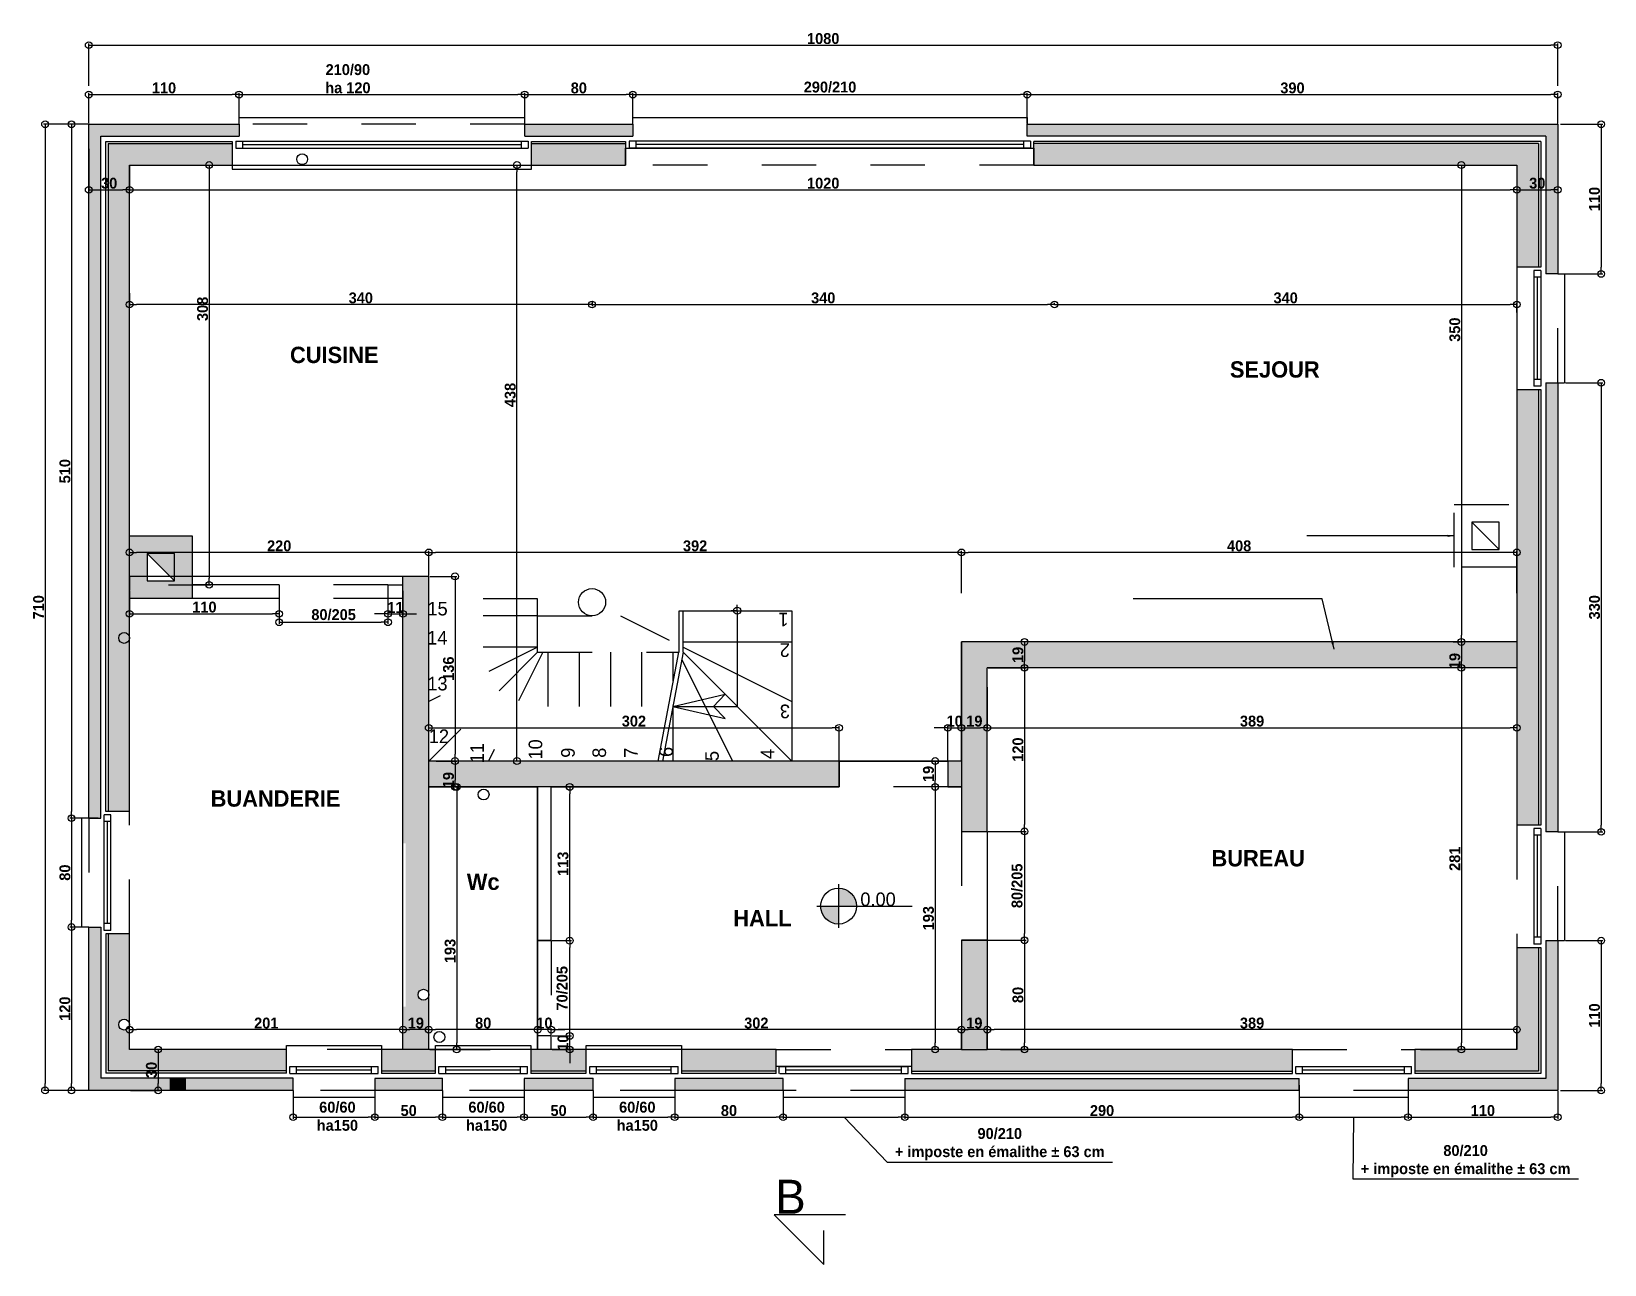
# Model space of a CAD drawing. Extents: x 242 to 1399, y 194 to 1100.
import ezdxf

# ---------------------------------------------------------------- set-up
doc = ezdxf.new("R2010")
doc.units = 0
doc.header["$LTSCALE"] = 5
doc.header["$MEASUREMENT"] = 0
for name, pattern in [('ACAD_ISO05W100', [33, 24, -3, 0, -3, 0, -3]), ('AXES', [50.8, 31.75, -6.35, 6.35, -6.35]), ('TRAIT_4', [20, 10, -10])]:
    doc.linetypes.add(name, pattern=pattern)
doc.layers.get('0').update_dxf_attribs({"linetype": 'CONTINUOUS'})
doc.layers.get('Defpoints').update_dxf_attribs({"linetype": 'CONTINUOUS'})
for name, color, linetype in [('AVP_HACHURES', 8, 'CONTINUOUS'), ('BLANC', 7, 'CONTINUOUS'), ('COTES', 1, 'CONTINUOUS'), ('COULEUR 8', 8, 'CONTINUOUS'), ('CYAN', 4, 'CONTINUOUS'), ('EGOUTTAGE', 6, 'CONTINUOUS'), ('JAUNE', 2, 'CONTINUOUS'), ('MAGENTA', 6, 'CONTINUOUS'), ('MURS', 7, 'CONTINUOUS'), ('ROUGE', 1, 'CONTINUOUS'), ('TEXTE', 1, 'CONTINUOUS')]:
    doc.layers.add(name, color=color, linetype=linetype)
doc.layers.add('SURFACE', color=5, linetype='CONTINUOUS', plot=False)
doc.styles.add('century', font='GOTHIC.TTF', dxfattribs={"height": 12})
doc.styles.add('CENTURY GOTHIC', font='GOTHIC.TTF')
doc.styles.add('Century Gothic Gras', font='GOTHICB.TTF')
doc.styles.add('COMICS', font='comic.TTF', dxfattribs={"height": 10})
doc.dimstyles.new('1-50', dxfattribs={"dimtxt": 8, "dimasz": 5, "dimexe": 1.25, "dimexo": 0.625, "dimtad": 1, "dimdec": 0, "dimtxsty": 'Century Gothic Gras', "dimblk": 'ORIGIN', "dimcen": 5, "dimclrd": 8, "dimclre": 5, "dimclrt": 6, "dimadec": 0, "dimazin": 0, "dimtfac": 1, "dimtdec": 0, "dimtmove": 0, "dimatfit": 3, "dimfxl": 0, "dimarcsym": 0})

msp = doc.modelspace()

# ---------------------------------------------------------------- texts
at = {"layer": 'MURS', "color": 7, "linetype": 'Continuous', "insert": (789.3, 256.3), "char_height": 25, "width": 155.794, "attachment_point": 1, "style": 'century'}
msp.add_mtext('B', dxfattribs=at)
at = {"layer": 'ROUGE', "style": 'CENTURY GOTHIC'}
for s, p in [('15', (533.5, 671)), ('14', (533.3, 649.6)), ('13', (533.4, 615.9)), ('12', (534.5, 577.2))]:
    msp.add_text(s, height=10, dxfattribs=at).set_placement(p)
for s, rotation, p in [('1', 180, (799, 673)), ('2', 180, (800, 650.5)), ('3', 180, (800.1, 605.5)), ('10', 90, (617.9, 565.1)), ('11', 90, (575, 562.4)), ('9', 90, (641.8, 566.4)), ('8', 90, (664.8, 566.4)), ('7', 90, (688.1, 566.4)), ('6', 90, (714, 567)), ('5', 90, (747.7, 564)), ('4', 90, (788.6, 565.5))]:
    msp.add_text(s, height=10, rotation=rotation, dxfattribs=at).set_placement(p)
at = {"layer": 'ROUGE', "insert": (421.8, 536.4), "char_height": 10, "width": 201, "attachment_point": 5, "style": 'CENTURY GOTHIC'}
msp.add_mtext('{\\fCentury Gothic|b1|i0|c0|p34;\\H1.2x;\\C3;BUANDERIE}', dxfattribs=at)
at = {"layer": 'TEXTE', "color": 6, "char_height": 10, "attachment_point": 5, "style": 'CENTURY GOTHIC'}
for s, insert, width in [('{\\fCentury Gothic|b1|i0|c0|p34;\\H1.2x;\\C3;CUISINE}', (465, 862.4), 455), ('{\\fCentury Gothic|b1|i0|c0|p34;\\H1.2x;\\C3;SEJOUR}', (1156.5, 851.7), 455), ('{\\fCentury Gothic|b1|i0|c0|p34;\\H1.2x;\\C3;BUREAU}', (1144.3, 492.5), 380.399), ('{\\fCentury Gothic|b1|i0|c0|p34;\\H1.2x;\\C3;Wc}', (574.5, 475.2), 80), ('{\\fCentury Gothic|b1|i0|c0|p34;\\H1.2x;\\C3;HALL}', (779.8, 448.5), 310.601)]:
    msp.add_mtext(s, dxfattribs=dict(at, insert=insert, width=width))

# ---------------------------------------------------------------- blocks, each defined once
blk = doc.blocks.new('_Origin')
at = {"color": 0, "linetype": 'Continuous', "lineweight": -2}
blk.add_line((0, 0), (-1, 0), dxfattribs=at)
blk.add_circle((0, 0), 0.5, dxfattribs=at)
blk = doc.blocks.new('*D111')
at = {"layer": 'COTES', "color": 5, "lineweight": -2}
for p, q in [((534.5, 564.6), (534.5, 589.7)), ((836.1, 564.6), (836.1, 589.7))]:
    blk.add_line(p, q, dxfattribs=at)
at = {"layer": 'COTES', "color": 8, "lineweight": -2}
blk.add_line((539.5, 588.4), (831.1, 588.4), dxfattribs=at)
at = {"layer": 'Defpoints', "color": 0}
for p in [(836.1, 588.4), (534.5, 564), (836.1, 564)]:
    blk.add_point(p, dxfattribs=at)
at = {"layer": 'COTES', "color": 8, "lineweight": -2, "xscale": 5, "yscale": 5, "zscale": 5, "rotation": 180}
blk.add_blockref('_Origin', (534.5, 588.4), dxfattribs=at)
at = {"layer": 'COTES', "color": 8, "lineweight": -2, "xscale": 5, "yscale": 5, "zscale": 5}
blk.add_blockref('_Origin', (836.1, 588.4), dxfattribs=at)
at = {"layer": 'COTES', "color": 6, "insert": (685.3, 593.3), "char_height": 8, "attachment_point": 5, "style": 'Century Gothic Gras'}
blk.add_mtext('302', dxfattribs=at)
blk = doc.blocks.new('A$C66E4598C')
at = {"layer": 'COULEUR 8'}
for q in [(-11, 0), (0, 11), (11, 0), (0, -11)]:
    blk.add_line((0, 0), q, dxfattribs=at)
blk.add_circle((0, 0), 6.59, dxfattribs=at)
blk = doc.blocks.new('A$C0AA742EE')
at = {"layer": 'COULEUR 8'}
for p, q in [((0, 0), (-29.7, -128)), ((0, 0), (29.7, -128)), ((-29.7, -128), (0.8, -98.3)), ((29.7, -128), (-0.8, -98.3))]:
    blk.add_line(p, q, dxfattribs=at)
blk = doc.blocks.new('*D112')
at = {"layer": 'COTES', "color": 5, "lineweight": -2}
for p, q in [((284.5, 1060.1), (284.5, 1091.3)), ((1364.5, 1060.1), (1364.5, 1091.3))]:
    blk.add_line(p, q, dxfattribs=at)
at = {"layer": 'COTES', "color": 8, "lineweight": -2}
blk.add_line((289.5, 1090.1), (1359.5, 1090.1), dxfattribs=at)
at = {"layer": 'Defpoints', "color": 0}
for p in [(1364.5, 1090.1), (284.5, 1043.8), (1364.5, 1032)]:
    blk.add_point(p, dxfattribs=at)
at = {"layer": 'COTES', "color": 8, "lineweight": -2, "xscale": 5, "yscale": 5, "zscale": 5, "rotation": 180}
blk.add_blockref('_Origin', (284.5, 1090.1), dxfattribs=at)
at = {"layer": 'COTES', "color": 8, "lineweight": -2, "xscale": 5, "yscale": 5, "zscale": 5}
blk.add_blockref('_Origin', (1364.5, 1090.1), dxfattribs=at)
at = {"layer": 'COTES', "color": 6, "insert": (824.5, 1094.9), "char_height": 8, "attachment_point": 5, "style": 'Century Gothic Gras'}
blk.add_mtext('1080', dxfattribs=at)
blk = doc.blocks.new('*D113')
at = {"layer": 'COTES', "color": 5, "lineweight": -2}
for p, q in [((605, 1028.2), (605, 1055)), ((684.5, 1032.6), (684.5, 1055))]:
    blk.add_line(p, q, dxfattribs=at)
at = {"layer": 'COTES', "color": 8, "lineweight": -2}
blk.add_line((610, 1053.8), (679.5, 1053.8), dxfattribs=at)
at = {"layer": 'Defpoints', "color": 0}
for p in [(684.5, 1053.8), (684.5, 1032), (605, 1027.5)]:
    blk.add_point(p, dxfattribs=at)
at = {"layer": 'COTES', "color": 8, "lineweight": -2, "xscale": 5, "yscale": 5, "zscale": 5, "rotation": 180}
blk.add_blockref('_Origin', (605, 1053.8), dxfattribs=at)
at = {"layer": 'COTES', "color": 8, "lineweight": -2, "xscale": 5, "yscale": 5, "zscale": 5}
blk.add_blockref('_Origin', (684.5, 1053.8), dxfattribs=at)
at = {"layer": 'COTES', "color": 6, "insert": (644.8, 1058.6), "char_height": 8, "attachment_point": 5, "style": 'Century Gothic Gras'}
blk.add_mtext('80', dxfattribs=at)
blk = doc.blocks.new('*D114')
at = {"layer": 'COTES', "color": 5, "lineweight": -2}
for p, q in [((284.5, 1032.6), (284.5, 1055)), ((395, 1035.1), (395, 1055))]:
    blk.add_line(p, q, dxfattribs=at)
at = {"layer": 'COTES', "color": 8, "lineweight": -2}
blk.add_line((289.5, 1053.8), (390, 1053.8), dxfattribs=at)
at = {"layer": 'Defpoints', "color": 0}
for p in [(395, 1053.8), (284.5, 1032), (395, 1034.5)]:
    blk.add_point(p, dxfattribs=at)
at = {"layer": 'COTES', "color": 8, "lineweight": -2, "xscale": 5, "yscale": 5, "zscale": 5, "rotation": 180}
blk.add_blockref('_Origin', (284.5, 1053.8), dxfattribs=at)
at = {"layer": 'COTES', "color": 8, "lineweight": -2, "xscale": 5, "yscale": 5, "zscale": 5}
blk.add_blockref('_Origin', (395, 1053.8), dxfattribs=at)
at = {"layer": 'COTES', "color": 6, "insert": (339.8, 1058.6), "char_height": 8, "attachment_point": 5, "style": 'Century Gothic Gras'}
blk.add_mtext('110', dxfattribs=at)
blk = doc.blocks.new('*D89')
at = {"layer": 'COTES', "color": 5, "lineweight": -2}
for p, q in [((1287.6, 1002), (1295, 1002)), ((1287.6, 651.5), (1295, 651.5))]:
    blk.add_line(p, q, dxfattribs=at)
at = {"layer": 'COTES', "color": 8, "lineweight": -2}
blk.add_line((1293.7, 997), (1293.7, 656.5), dxfattribs=at)
at = {"layer": 'Defpoints', "color": 0}
for p in [(1287, 1002), (1287, 651.5), (1293.7, 651.5)]:
    blk.add_point(p, dxfattribs=at)
at = {"layer": 'COTES', "color": 8, "lineweight": -2, "xscale": 5, "yscale": 5, "zscale": 5}
for p, rotation in [((1293.7, 1002), 90), ((1293.7, 651.5), 270)]:
    blk.add_blockref('_Origin', p, dxfattribs=dict(at, rotation=rotation))
at = {"layer": 'COTES', "color": 6, "insert": (1288.9, 881), "char_height": 8, "attachment_point": 5, "rotation": 90, "style": 'Century Gothic Gras'}
blk.add_mtext('350', dxfattribs=at)
blk = doc.blocks.new('*D90')
at = {"layer": 'COTES', "color": 5, "lineweight": -2}
for p, q in [((1293.7, 651.5), (1295, 651.5)), ((1293.7, 632.5), (1295, 632.5))]:
    blk.add_line(p, q, dxfattribs=at)
at = {"layer": 'COTES', "color": 8, "lineweight": -2}
blk.add_line((1293.7, 646.5), (1293.7, 637.5), dxfattribs=at)
at = {"layer": 'Defpoints', "color": 0}
for p in [(1293.7, 651.5), (1293.7, 632.5), (1293.7, 632.5)]:
    blk.add_point(p, dxfattribs=at)
at = {"layer": 'COTES', "color": 8, "lineweight": -2, "xscale": 5, "yscale": 5, "zscale": 5}
for p, rotation in [((1293.7, 651.5), 90), ((1293.7, 632.5), 270)]:
    blk.add_blockref('_Origin', p, dxfattribs=dict(at, rotation=rotation))
at = {"layer": 'COTES', "color": 6, "insert": (1288.9, 637.5), "char_height": 8, "attachment_point": 5, "rotation": 90, "style": 'Century Gothic Gras'}
blk.add_mtext('19', dxfattribs=at)
blk = doc.blocks.new('*D91')
at = {"layer": 'COTES', "color": 5, "lineweight": -2}
for p, q in [((1293.7, 632.5), (1295, 632.5)), ((1263.7, 352), (1295, 352))]:
    blk.add_line(p, q, dxfattribs=at)
at = {"layer": 'COTES', "color": 8, "lineweight": -2}
blk.add_line((1293.7, 627.5), (1293.7, 357), dxfattribs=at)
at = {"layer": 'Defpoints', "color": 0}
for p in [(1293.7, 632.5), (1256.1, 352), (1293.7, 352)]:
    blk.add_point(p, dxfattribs=at)
at = {"layer": 'COTES', "color": 8, "lineweight": -2, "xscale": 5, "yscale": 5, "zscale": 5}
for p, rotation in [((1293.7, 632.5), 90), ((1293.7, 352), 270)]:
    blk.add_blockref('_Origin', p, dxfattribs=dict(at, rotation=rotation))
at = {"layer": 'COTES', "color": 6, "insert": (1288.9, 492.2), "char_height": 8, "attachment_point": 5, "rotation": 90, "style": 'Century Gothic Gras'}
blk.add_mtext('281', dxfattribs=at)
blk = doc.blocks.new('*D115')
at = {"layer": 'COTES', "color": 5, "lineweight": -2}
for p, q in [((945.1, 352.6), (945.1, 367.8)), ((1334.5, 352.6), (1334.5, 367.8))]:
    blk.add_line(p, q, dxfattribs=at)
at = {"layer": 'COTES', "color": 8, "lineweight": -2}
blk.add_line((1329.5, 366.6), (950.1, 366.6), dxfattribs=at)
at = {"layer": 'Defpoints', "color": 0}
for p in [(945.1, 366.6), (945.1, 352), (1334.5, 352)]:
    blk.add_point(p, dxfattribs=at)
at = {"layer": 'COTES', "color": 8, "lineweight": -2, "xscale": 5, "yscale": 5, "zscale": 5, "rotation": 180}
blk.add_blockref('_Origin', (945.1, 366.6), dxfattribs=at)
at = {"layer": 'COTES', "color": 8, "lineweight": -2, "xscale": 5, "yscale": 5, "zscale": 5}
blk.add_blockref('_Origin', (1334.5, 366.6), dxfattribs=at)
at = {"layer": 'COTES', "color": 6, "insert": (1139.8, 371.4), "char_height": 8, "attachment_point": 5, "style": 'Century Gothic Gras'}
blk.add_mtext('389', dxfattribs=at)
blk = doc.blocks.new('*D92')
at = {"layer": 'COTES', "color": 5, "lineweight": -2}
for p, q in [((926.1, 360.8), (926.1, 367.8)), ((945.1, 360.8), (945.1, 367.8))]:
    blk.add_line(p, q, dxfattribs=at)
at = {"layer": 'COTES', "color": 8, "lineweight": -2}
blk.add_line((940.1, 366.6), (931.1, 366.6), dxfattribs=at)
at = {"layer": 'Defpoints', "color": 0}
for p in [(926.1, 366.6), (926.1, 360.2), (945.1, 360.2)]:
    blk.add_point(p, dxfattribs=at)
at = {"layer": 'COTES', "color": 8, "lineweight": -2, "xscale": 5, "yscale": 5, "zscale": 5, "rotation": 180}
blk.add_blockref('_Origin', (926.1, 366.6), dxfattribs=at)
at = {"layer": 'COTES', "color": 8, "lineweight": -2, "xscale": 5, "yscale": 5, "zscale": 5}
blk.add_blockref('_Origin', (945.1, 366.6), dxfattribs=at)
at = {"layer": 'COTES', "color": 6, "insert": (935.6, 371.4), "char_height": 8, "attachment_point": 5, "style": 'Century Gothic Gras'}
blk.add_mtext('19', dxfattribs=at)
blk = doc.blocks.new('*D116')
at = {"layer": 'COTES', "color": 5, "lineweight": -2}
for p, q in [((624.5, 352.6), (624.5, 367.8)), ((926.1, 352.6), (926.1, 367.8))]:
    blk.add_line(p, q, dxfattribs=at)
at = {"layer": 'COTES', "color": 8, "lineweight": -2}
blk.add_line((921.1, 366.6), (629.5, 366.6), dxfattribs=at)
at = {"layer": 'Defpoints', "color": 0}
for p in [(624.5, 366.6), (624.5, 352), (926.1, 352)]:
    blk.add_point(p, dxfattribs=at)
at = {"layer": 'COTES', "color": 8, "lineweight": -2, "xscale": 5, "yscale": 5, "zscale": 5, "rotation": 180}
blk.add_blockref('_Origin', (624.5, 366.6), dxfattribs=at)
at = {"layer": 'COTES', "color": 8, "lineweight": -2, "xscale": 5, "yscale": 5, "zscale": 5}
blk.add_blockref('_Origin', (926.1, 366.6), dxfattribs=at)
at = {"layer": 'COTES', "color": 6, "insert": (775.3, 371.4), "char_height": 8, "attachment_point": 5, "style": 'Century Gothic Gras'}
blk.add_mtext('302', dxfattribs=at)
blk = doc.blocks.new('*D117')
at = {"layer": 'COTES', "color": 8, "lineweight": -2}
for p, q in [((609.5, 366.6), (604.5, 366.6)), ((624.5, 366.6), (614.5, 366.6)), ((629.5, 366.6), (634.5, 366.6))]:
    blk.add_line(p, q, dxfattribs=at)
at = {"layer": 'COTES', "color": 5, "lineweight": -2}
for p, q in [((614.5, 352.6), (614.5, 367.8)), ((624.5, 352.6), (624.5, 367.8))]:
    blk.add_line(p, q, dxfattribs=at)
at = {"layer": 'Defpoints', "color": 0}
for p in [(614.5, 366.6), (614.5, 352), (624.5, 352)]:
    blk.add_point(p, dxfattribs=at)
at = {"layer": 'COTES', "color": 8, "lineweight": -2, "xscale": 5, "yscale": 5, "zscale": 5}
blk.add_blockref('_Origin', (614.5, 366.6), dxfattribs=at)
at = {"layer": 'COTES', "color": 8, "lineweight": -2, "xscale": 5, "yscale": 5, "zscale": 5, "rotation": 180}
blk.add_blockref('_Origin', (624.5, 366.6), dxfattribs=at)
at = {"layer": 'COTES', "color": 6, "insert": (619.5, 371.4), "char_height": 8, "attachment_point": 5, "style": 'Century Gothic Gras'}
blk.add_mtext('10', dxfattribs=at)
blk = doc.blocks.new('*D118')
at = {"layer": 'COTES', "color": 5, "lineweight": -2}
for p, q in [((534.5, 352.6), (534.5, 367.8)), ((614.5, 352.6), (614.5, 367.8))]:
    blk.add_line(p, q, dxfattribs=at)
at = {"layer": 'COTES', "color": 8, "lineweight": -2}
blk.add_line((609.5, 366.6), (539.5, 366.6), dxfattribs=at)
at = {"layer": 'Defpoints', "color": 0}
for p in [(534.5, 366.6), (534.5, 352), (614.5, 352)]:
    blk.add_point(p, dxfattribs=at)
at = {"layer": 'COTES', "color": 8, "lineweight": -2, "xscale": 5, "yscale": 5, "zscale": 5, "rotation": 180}
blk.add_blockref('_Origin', (534.5, 366.6), dxfattribs=at)
at = {"layer": 'COTES', "color": 8, "lineweight": -2, "xscale": 5, "yscale": 5, "zscale": 5}
blk.add_blockref('_Origin', (614.5, 366.6), dxfattribs=at)
at = {"layer": 'COTES', "color": 6, "insert": (574.5, 371.4), "char_height": 8, "attachment_point": 5, "style": 'Century Gothic Gras'}
blk.add_mtext('80', dxfattribs=at)
blk = doc.blocks.new('*D119')
at = {"layer": 'COTES', "color": 5, "lineweight": -2}
for p, q in [((515.5, 352.6), (515.5, 367.8)), ((534.5, 352.6), (534.5, 367.8))]:
    blk.add_line(p, q, dxfattribs=at)
at = {"layer": 'COTES', "color": 8, "lineweight": -2}
blk.add_line((529.5, 366.6), (520.5, 366.6), dxfattribs=at)
at = {"layer": 'Defpoints', "color": 0}
for p in [(515.5, 366.6), (515.5, 352), (534.5, 352)]:
    blk.add_point(p, dxfattribs=at)
at = {"layer": 'COTES', "color": 8, "lineweight": -2, "xscale": 5, "yscale": 5, "zscale": 5, "rotation": 180}
blk.add_blockref('_Origin', (515.5, 366.6), dxfattribs=at)
at = {"layer": 'COTES', "color": 8, "lineweight": -2, "xscale": 5, "yscale": 5, "zscale": 5}
blk.add_blockref('_Origin', (534.5, 366.6), dxfattribs=at)
at = {"layer": 'COTES', "color": 6, "insert": (525, 371.4), "char_height": 8, "attachment_point": 5, "style": 'Century Gothic Gras'}
blk.add_mtext('19', dxfattribs=at)
blk = doc.blocks.new('*D120')
at = {"layer": 'COTES', "color": 5, "lineweight": -2}
for p, q in [((314.5, 352.6), (314.5, 367.8)), ((515.5, 352.6), (515.5, 367.8))]:
    blk.add_line(p, q, dxfattribs=at)
at = {"layer": 'COTES', "color": 8, "lineweight": -2}
blk.add_line((510.5, 366.6), (319.5, 366.6), dxfattribs=at)
at = {"layer": 'Defpoints', "color": 0}
for p in [(314.5, 366.6), (314.5, 352), (515.5, 352)]:
    blk.add_point(p, dxfattribs=at)
at = {"layer": 'COTES', "color": 8, "lineweight": -2, "xscale": 5, "yscale": 5, "zscale": 5, "rotation": 180}
blk.add_blockref('_Origin', (314.5, 366.6), dxfattribs=at)
at = {"layer": 'COTES', "color": 8, "lineweight": -2, "xscale": 5, "yscale": 5, "zscale": 5}
blk.add_blockref('_Origin', (515.5, 366.6), dxfattribs=at)
at = {"layer": 'COTES', "color": 6, "insert": (415, 371.4), "char_height": 8, "attachment_point": 5, "style": 'Century Gothic Gras'}
blk.add_mtext('201', dxfattribs=at)
blk = doc.blocks.new('*D121')
at = {"layer": 'COTES', "color": 5, "lineweight": -2}
for p, q in [((343, 1002), (374.2, 1002)), ((343, 693.5), (374.2, 693.5))]:
    blk.add_line(p, q, dxfattribs=at)
at = {"layer": 'COTES', "color": 8, "lineweight": -2}
blk.add_line((373, 997), (373, 698.5), dxfattribs=at)
at = {"layer": 'Defpoints', "color": 0}
for p in [(331, 1002), (331, 693.5), (373, 693.5)]:
    blk.add_point(p, dxfattribs=at)
at = {"layer": 'COTES', "color": 8, "lineweight": -2, "xscale": 5, "yscale": 5, "zscale": 5}
for p, rotation in [((373, 1002), 90), ((373, 693.5), 270)]:
    blk.add_blockref('_Origin', p, dxfattribs=dict(at, rotation=rotation))
at = {"layer": 'COTES', "color": 6, "insert": (368.2, 896.3), "char_height": 8, "attachment_point": 5, "rotation": 90, "style": 'Century Gothic Gras'}
blk.add_mtext('308', dxfattribs=at)
blk = doc.blocks.new('*D94')
at = {"layer": 'COTES', "color": 5, "lineweight": -2}
for p, q in [((335.5, 352), (334.2, 352)), ((315.2, 322), (336.7, 322))]:
    blk.add_line(p, q, dxfattribs=at)
at = {"layer": 'COTES', "color": 8, "lineweight": -2}
blk.add_line((335.5, 347), (335.5, 327), dxfattribs=at)
at = {"layer": 'Defpoints', "color": 0}
for p in [(335.5, 352), (314.5, 322), (335.5, 322)]:
    blk.add_point(p, dxfattribs=at)
at = {"layer": 'COTES', "color": 8, "lineweight": -2, "xscale": 5, "yscale": 5, "zscale": 5}
for p, rotation in [((335.5, 352), 90), ((335.5, 322), 270)]:
    blk.add_blockref('_Origin', p, dxfattribs=dict(at, rotation=rotation))
at = {"layer": 'COTES', "color": 6, "insert": (330.6, 337), "char_height": 8, "attachment_point": 5, "rotation": 90, "style": 'Century Gothic Gras'}
blk.add_mtext('30', dxfattribs=at)
blk = doc.blocks.new('*D95')
at = {"layer": 'Defpoints', "color": 0}
for p in [(598.9, 1002), (599.3, 1002), (643.9, 564)]:
    blk.add_point(p, dxfattribs=at)
at = {"layer": 'ROUGE', "color": 5, "lineweight": -2}
for p, q in [((599.3, 1002), (600.5, 1002)), ((629.3, 564), (598, 564))]:
    blk.add_line(p, q, dxfattribs=at)
at = {"layer": 'ROUGE', "color": 8, "lineweight": -2}
blk.add_line((599.3, 569), (599.3, 997), dxfattribs=at)
at = {"layer": 'ROUGE', "color": 8, "lineweight": -2, "xscale": 5, "yscale": 5, "zscale": 5}
for p, rotation in [((599.3, 1002), 90), ((599.3, 564), 270)]:
    blk.add_blockref('_Origin', p, dxfattribs=dict(at, rotation=rotation))
at = {"layer": 'ROUGE', "color": 6, "insert": (594.4, 833), "char_height": 8, "attachment_point": 5, "rotation": 90, "style": 'Century Gothic Gras'}
blk.add_mtext('438', dxfattribs=at)
blk = doc.blocks.new('*D122')
at = {"layer": 'COTES', "color": 5, "lineweight": -2}
for p, q in [((926.1, 687.3), (926.1, 718.6)), ((1334.5, 687.3), (1334.5, 718.6))]:
    blk.add_line(p, q, dxfattribs=at)
at = {"layer": 'COTES', "color": 8, "lineweight": -2}
blk.add_line((1329.5, 717.3), (931.1, 717.3), dxfattribs=at)
at = {"layer": 'Defpoints', "color": 0}
for p in [(926.1, 717.3), (1334.5, 677), (926.1, 651.5)]:
    blk.add_point(p, dxfattribs=at)
at = {"layer": 'COTES', "color": 8, "lineweight": -2, "xscale": 5, "yscale": 5, "zscale": 5, "rotation": 180}
blk.add_blockref('_Origin', (926.1, 717.3), dxfattribs=at)
at = {"layer": 'COTES', "color": 8, "lineweight": -2, "xscale": 5, "yscale": 5, "zscale": 5}
blk.add_blockref('_Origin', (1334.5, 717.3), dxfattribs=at)
at = {"layer": 'COTES', "color": 6, "insert": (1130.3, 722.1), "char_height": 8, "attachment_point": 5, "style": 'Century Gothic Gras'}
blk.add_mtext('408', dxfattribs=at)
blk = doc.blocks.new('*D123')
at = {"layer": 'COTES', "color": 5, "lineweight": -2}
for p, q in [((534.5, 700.3), (534.5, 718.6)), ((926.1, 687.3), (926.1, 718.6))]:
    blk.add_line(p, q, dxfattribs=at)
at = {"layer": 'COTES', "color": 8, "lineweight": -2}
blk.add_line((921.1, 717.3), (539.5, 717.3), dxfattribs=at)
at = {"layer": 'Defpoints', "color": 0}
for p in [(534.5, 717.3), (534.5, 699.7), (926.1, 651.5)]:
    blk.add_point(p, dxfattribs=at)
at = {"layer": 'COTES', "color": 8, "lineweight": -2, "xscale": 5, "yscale": 5, "zscale": 5, "rotation": 180}
blk.add_blockref('_Origin', (534.5, 717.3), dxfattribs=at)
at = {"layer": 'COTES', "color": 8, "lineweight": -2, "xscale": 5, "yscale": 5, "zscale": 5}
blk.add_blockref('_Origin', (926.1, 717.3), dxfattribs=at)
at = {"layer": 'COTES', "color": 6, "insert": (730.3, 722.1), "char_height": 8, "attachment_point": 5, "style": 'Century Gothic Gras'}
blk.add_mtext('392', dxfattribs=at)
blk = doc.blocks.new('*D124')
at = {"layer": 'COTES', "color": 5, "lineweight": -2}
for p, q in [((544.5, 318.8), (544.5, 301)), ((604.5, 321.3), (604.5, 301))]:
    blk.add_line(p, q, dxfattribs=at)
at = {"layer": 'COTES', "color": 8, "lineweight": -2}
blk.add_line((549.5, 302.3), (599.5, 302.3), dxfattribs=at)
at = {"layer": 'Defpoints', "color": 0}
for p in [(544.5, 319.5), (604.5, 322), (604.5, 302.3)]:
    blk.add_point(p, dxfattribs=at)
at = {"layer": 'COTES', "color": 8, "lineweight": -2, "xscale": 5, "yscale": 5, "zscale": 5, "rotation": 180}
blk.add_blockref('_Origin', (544.5, 302.3), dxfattribs=at)
at = {"layer": 'COTES', "color": 8, "lineweight": -2, "xscale": 5, "yscale": 5, "zscale": 5}
blk.add_blockref('_Origin', (604.5, 302.3), dxfattribs=at)
at = {"layer": 'COTES', "color": 6, "insert": (577, 302.9), "char_height": 8, "attachment_point": 5, "style": 'Century Gothic Gras'}
blk.add_mtext('60/60\\Pha150', dxfattribs=at)
blk = doc.blocks.new('*D125')
at = {"layer": 'COTES', "color": 5, "lineweight": -2}
for p, q in [((1366.5, 1032), (1397.7, 1032)), ((1366.5, 922), (1397.7, 922))]:
    blk.add_line(p, q, dxfattribs=at)
at = {"layer": 'COTES', "color": 8, "lineweight": -2}
blk.add_line((1396.5, 1027), (1396.5, 927), dxfattribs=at)
at = {"layer": 'Defpoints', "color": 0}
for p in [(1364.5, 1032), (1364.5, 922), (1396.5, 922)]:
    blk.add_point(p, dxfattribs=at)
at = {"layer": 'COTES', "color": 8, "lineweight": -2, "xscale": 5, "yscale": 5, "zscale": 5}
for p, rotation in [((1396.5, 1032), 90), ((1396.5, 922), 270)]:
    blk.add_blockref('_Origin', p, dxfattribs=dict(at, rotation=rotation))
at = {"layer": 'COTES', "color": 6, "insert": (1391.6, 977), "char_height": 8, "attachment_point": 5, "rotation": 90, "style": 'Century Gothic Gras'}
blk.add_mtext('110', dxfattribs=at)
blk = doc.blocks.new('*D127')
at = {"layer": 'COTES', "color": 5, "lineweight": -2}
for p, q in [((1370.2, 842), (1397.7, 842)), ((1366.5, 512), (1397.7, 512))]:
    blk.add_line(p, q, dxfattribs=at)
at = {"layer": 'COTES', "color": 8, "lineweight": -2}
blk.add_line((1396.5, 837), (1396.5, 517), dxfattribs=at)
at = {"layer": 'Defpoints', "color": 0}
for p in [(1369.5, 842), (1364.5, 512), (1396.5, 512)]:
    blk.add_point(p, dxfattribs=at)
at = {"layer": 'COTES', "color": 8, "lineweight": -2, "xscale": 5, "yscale": 5, "zscale": 5}
for p, rotation in [((1396.5, 842), 90), ((1396.5, 512), 270)]:
    blk.add_blockref('_Origin', p, dxfattribs=dict(at, rotation=rotation))
at = {"layer": 'COTES', "color": 6, "insert": (1391.6, 677), "char_height": 8, "attachment_point": 5, "rotation": 90, "style": 'Century Gothic Gras'}
blk.add_mtext('330', dxfattribs=at)
blk = doc.blocks.new('*D128')
at = {"layer": 'COTES', "color": 5, "lineweight": -2}
for p, q in [((1370.2, 432), (1397.7, 432)), ((1366.5, 322), (1397.7, 322))]:
    blk.add_line(p, q, dxfattribs=at)
at = {"layer": 'COTES', "color": 8, "lineweight": -2}
blk.add_line((1396.5, 427), (1396.5, 327), dxfattribs=at)
at = {"layer": 'Defpoints', "color": 0}
for p in [(1369.5, 432), (1364.5, 322), (1396.5, 322)]:
    blk.add_point(p, dxfattribs=at)
at = {"layer": 'COTES', "color": 8, "lineweight": -2, "xscale": 5, "yscale": 5, "zscale": 5}
for p, rotation in [((1396.5, 432), 90), ((1396.5, 322), 270)]:
    blk.add_blockref('_Origin', p, dxfattribs=dict(at, rotation=rotation))
at = {"layer": 'COTES', "color": 6, "insert": (1391.6, 377), "char_height": 8, "attachment_point": 5, "rotation": 90, "style": 'Century Gothic Gras'}
blk.add_mtext('110', dxfattribs=at)
blk = doc.blocks.new('*D130')
at = {"layer": 'COTES', "color": 5, "lineweight": -2}
for p, q in [((715.3, 321.3), (715.3, 301)), ((795, 321.3), (795, 301))]:
    blk.add_line(p, q, dxfattribs=at)
at = {"layer": 'COTES', "color": 8, "lineweight": -2}
blk.add_line((720.3, 302.3), (790, 302.3), dxfattribs=at)
at = {"layer": 'Defpoints', "color": 0}
for p in [(715.3, 322), (795, 322), (795, 302.3)]:
    blk.add_point(p, dxfattribs=at)
at = {"layer": 'COTES', "color": 8, "lineweight": -2, "xscale": 5, "yscale": 5, "zscale": 5, "rotation": 180}
blk.add_blockref('_Origin', (715.3, 302.3), dxfattribs=at)
at = {"layer": 'COTES', "color": 8, "lineweight": -2, "xscale": 5, "yscale": 5, "zscale": 5}
blk.add_blockref('_Origin', (795, 302.3), dxfattribs=at)
at = {"layer": 'COTES', "color": 6, "insert": (755.2, 307.1), "char_height": 8, "attachment_point": 5, "style": 'Century Gothic Gras'}
blk.add_mtext('80', dxfattribs=at)
blk = doc.blocks.new('*D131')
at = {"layer": 'COTES', "color": 5, "lineweight": -2}
for p, q in [((1174.5, 325.7), (1174.5, 301)), ((884.5, 321.3), (884.5, 301))]:
    blk.add_line(p, q, dxfattribs=at)
at = {"layer": 'COTES', "color": 8, "lineweight": -2}
blk.add_line((889.5, 302.3), (1169.5, 302.3), dxfattribs=at)
at = {"layer": 'Defpoints', "color": 0}
for p in [(1174.5, 326.4), (884.5, 322), (1174.5, 302.3)]:
    blk.add_point(p, dxfattribs=at)
at = {"layer": 'COTES', "color": 8, "lineweight": -2, "xscale": 5, "yscale": 5, "zscale": 5, "rotation": 180}
blk.add_blockref('_Origin', (884.5, 302.3), dxfattribs=at)
at = {"layer": 'COTES', "color": 8, "lineweight": -2, "xscale": 5, "yscale": 5, "zscale": 5}
blk.add_blockref('_Origin', (1174.5, 302.3), dxfattribs=at)
at = {"layer": 'COTES', "color": 6, "insert": (1029.5, 307.1), "char_height": 8, "attachment_point": 5, "style": 'Century Gothic Gras'}
blk.add_mtext('290', dxfattribs=at)
blk = doc.blocks.new('*D132')
at = {"layer": 'COTES', "color": 5, "lineweight": -2}
for p, q in [((795, 321.3), (795, 301)), ((884.5, 321.3), (884.5, 301))]:
    blk.add_line(p, q, dxfattribs=at)
at = {"layer": 'COTES', "color": 8, "lineweight": -2}
for p, q in [((800, 302.3), (879.5, 302.3)), ((839.8, 302.3), (871.4, 269.3)), ((871.4, 269.3), (1037.2, 269.3))]:
    blk.add_line(p, q, dxfattribs=at)
at = {"layer": 'Defpoints', "color": 0}
for p in [(795, 322), (884.5, 322), (884.5, 302.3)]:
    blk.add_point(p, dxfattribs=at)
at = {"layer": 'COTES', "color": 8, "lineweight": -2, "xscale": 5, "yscale": 5, "zscale": 5, "rotation": 180}
blk.add_blockref('_Origin', (795, 302.3), dxfattribs=at)
at = {"layer": 'COTES', "color": 8, "lineweight": -2, "xscale": 5, "yscale": 5, "zscale": 5}
blk.add_blockref('_Origin', (884.5, 302.3), dxfattribs=at)
at = {"layer": 'COTES', "color": 6, "insert": (954.3, 282.4), "char_height": 8, "attachment_point": 5, "style": 'Century Gothic Gras'}
blk.add_mtext('90/210\\P+ imposte en émalithe %%P 63 cm', dxfattribs=at)
blk = doc.blocks.new('*D133')
at = {"layer": 'COTES', "color": 5, "lineweight": -2}
for p, q in [((1174.5, 325.7), (1174.5, 301)), ((1254.5, 321.3), (1254.5, 301))]:
    blk.add_line(p, q, dxfattribs=at)
at = {"layer": 'COTES', "color": 8, "lineweight": -2}
for p, q in [((1179.5, 302.3), (1249.5, 302.3)), ((1214.5, 302.3), (1213.9, 256.9)), ((1213.9, 256.9), (1379.7, 256.9))]:
    blk.add_line(p, q, dxfattribs=at)
at = {"layer": 'Defpoints', "color": 0}
for p in [(1174.5, 326.4), (1254.5, 322), (1254.5, 302.3)]:
    blk.add_point(p, dxfattribs=at)
at = {"layer": 'COTES', "color": 8, "lineweight": -2, "xscale": 5, "yscale": 5, "zscale": 5, "rotation": 180}
blk.add_blockref('_Origin', (1174.5, 302.3), dxfattribs=at)
at = {"layer": 'COTES', "color": 8, "lineweight": -2, "xscale": 5, "yscale": 5, "zscale": 5}
blk.add_blockref('_Origin', (1254.5, 302.3), dxfattribs=at)
at = {"layer": 'COTES', "color": 6, "insert": (1296.8, 269.9), "char_height": 8, "attachment_point": 5, "style": 'Century Gothic Gras'}
blk.add_mtext('80/210\\P+ imposte en émalithe %%P 63 cm', dxfattribs=at)
blk = doc.blocks.new('*D134')
at = {"layer": 'COTES', "color": 5, "lineweight": -2}
for p, q in [((1254.5, 321.3), (1254.5, 301)), ((1364.5, 321.3), (1364.5, 301))]:
    blk.add_line(p, q, dxfattribs=at)
at = {"layer": 'COTES', "color": 8, "lineweight": -2}
blk.add_line((1259.5, 302.3), (1359.5, 302.3), dxfattribs=at)
at = {"layer": 'Defpoints', "color": 0}
for p in [(1254.5, 322), (1364.5, 322), (1364.5, 302.3)]:
    blk.add_point(p, dxfattribs=at)
at = {"layer": 'COTES', "color": 8, "lineweight": -2, "xscale": 5, "yscale": 5, "zscale": 5, "rotation": 180}
blk.add_blockref('_Origin', (1254.5, 302.3), dxfattribs=at)
at = {"layer": 'COTES', "color": 8, "lineweight": -2, "xscale": 5, "yscale": 5, "zscale": 5}
blk.add_blockref('_Origin', (1364.5, 302.3), dxfattribs=at)
at = {"layer": 'COTES', "color": 6, "insert": (1309.5, 307.1), "char_height": 8, "attachment_point": 5, "style": 'Century Gothic Gras'}
blk.add_mtext('110', dxfattribs=at)
blk = doc.blocks.new('*D96')
at = {"layer": 'COTES', "color": 5, "lineweight": -2}
for p, q in [((684.5, 1032.6), (684.5, 1055)), ((974.5, 1032.6), (974.5, 1055))]:
    blk.add_line(p, q, dxfattribs=at)
at = {"layer": 'COTES', "color": 8, "lineweight": -2}
blk.add_line((689.5, 1053.8), (969.5, 1053.8), dxfattribs=at)
at = {"layer": 'Defpoints', "color": 0}
for p in [(974.5, 1053.8), (684.5, 1032), (974.5, 1032)]:
    blk.add_point(p, dxfattribs=at)
at = {"layer": 'COTES', "color": 8, "lineweight": -2, "xscale": 5, "yscale": 5, "zscale": 5, "rotation": 180}
blk.add_blockref('_Origin', (684.5, 1053.8), dxfattribs=at)
at = {"layer": 'COTES', "color": 8, "lineweight": -2, "xscale": 5, "yscale": 5, "zscale": 5}
blk.add_blockref('_Origin', (974.5, 1053.8), dxfattribs=at)
at = {"layer": 'COTES', "color": 6, "insert": (829.5, 1059.2), "char_height": 8, "attachment_point": 5, "style": 'Century Gothic Gras'}
blk.add_mtext('290/210', dxfattribs=at)
blk = doc.blocks.new('*D97')
at = {"layer": 'COTES', "color": 5, "lineweight": -2}
for p, q in [((395, 1045.7), (395, 1055)), ((605, 1045.7), (605, 1055))]:
    blk.add_line(p, q, dxfattribs=at)
at = {"layer": 'COTES', "color": 8, "lineweight": -2}
blk.add_line((400, 1053.8), (600, 1053.8), dxfattribs=at)
at = {"layer": 'Defpoints', "color": 0}
for p in [(605, 1053.8), (395, 1045.1), (605, 1045.1)]:
    blk.add_point(p, dxfattribs=at)
at = {"layer": 'COTES', "color": 8, "lineweight": -2, "xscale": 5, "yscale": 5, "zscale": 5, "rotation": 180}
blk.add_blockref('_Origin', (395, 1053.8), dxfattribs=at)
at = {"layer": 'COTES', "color": 8, "lineweight": -2, "xscale": 5, "yscale": 5, "zscale": 5}
blk.add_blockref('_Origin', (605, 1053.8), dxfattribs=at)
at = {"layer": 'COTES', "color": 6, "insert": (475, 1065.4), "char_height": 8, "attachment_point": 5, "style": 'Century Gothic Gras'}
blk.add_mtext('210/90\\Pha 120', dxfattribs=at)
blk = doc.blocks.new('*D135')
at = {"layer": 'COTES', "color": 5, "lineweight": -2}
for p, q in [((284.5, 1013.8), (284.5, 982.5)), ((314.5, 1001.3), (314.5, 982.5))]:
    blk.add_line(p, q, dxfattribs=at)
at = {"layer": 'COTES', "color": 8, "lineweight": -2}
blk.add_line((289.5, 983.8), (309.5, 983.8), dxfattribs=at)
at = {"layer": 'Defpoints', "color": 0}
for p in [(284.5, 1027.5), (314.5, 1002), (314.5, 983.8)]:
    blk.add_point(p, dxfattribs=at)
at = {"layer": 'COTES', "color": 8, "lineweight": -2, "xscale": 5, "yscale": 5, "zscale": 5, "rotation": 180}
blk.add_blockref('_Origin', (284.5, 983.8), dxfattribs=at)
at = {"layer": 'COTES', "color": 8, "lineweight": -2, "xscale": 5, "yscale": 5, "zscale": 5}
blk.add_blockref('_Origin', (314.5, 983.8), dxfattribs=at)
at = {"layer": 'COTES', "color": 6, "insert": (299.5, 988.6), "char_height": 8, "attachment_point": 5, "style": 'Century Gothic Gras'}
blk.add_mtext('30', dxfattribs=at)
blk = doc.blocks.new('*D136')
at = {"layer": 'COTES', "color": 5, "lineweight": -2}
for p, q in [((314.5, 1001.3), (314.5, 982.5)), ((1334.5, 1001.3), (1334.5, 982.5))]:
    blk.add_line(p, q, dxfattribs=at)
at = {"layer": 'COTES', "color": 8, "lineweight": -2}
blk.add_line((319.5, 983.8), (1329.5, 983.8), dxfattribs=at)
at = {"layer": 'Defpoints', "color": 0}
for p in [(314.5, 1002), (1334.5, 1002), (1334.5, 983.8)]:
    blk.add_point(p, dxfattribs=at)
at = {"layer": 'COTES', "color": 8, "lineweight": -2, "xscale": 5, "yscale": 5, "zscale": 5, "rotation": 180}
blk.add_blockref('_Origin', (314.5, 983.8), dxfattribs=at)
at = {"layer": 'COTES', "color": 8, "lineweight": -2, "xscale": 5, "yscale": 5, "zscale": 5}
blk.add_blockref('_Origin', (1334.5, 983.8), dxfattribs=at)
at = {"layer": 'COTES', "color": 6, "insert": (824.5, 988.6), "char_height": 8, "attachment_point": 5, "style": 'Century Gothic Gras'}
blk.add_mtext('1020', dxfattribs=at)
blk = doc.blocks.new('*D137')
at = {"layer": 'COTES', "color": 5, "lineweight": -2}
for p, q in [((1334.5, 1001.3), (1334.5, 982.5)), ((1364.5, 990.9), (1364.5, 982.5))]:
    blk.add_line(p, q, dxfattribs=at)
at = {"layer": 'COTES', "color": 8, "lineweight": -2}
blk.add_line((1339.5, 983.8), (1359.5, 983.8), dxfattribs=at)
at = {"layer": 'Defpoints', "color": 0}
for p in [(1334.5, 1002), (1364.5, 991.6), (1364.5, 983.8)]:
    blk.add_point(p, dxfattribs=at)
at = {"layer": 'COTES', "color": 8, "lineweight": -2, "xscale": 5, "yscale": 5, "zscale": 5, "rotation": 180}
blk.add_blockref('_Origin', (1334.5, 983.8), dxfattribs=at)
at = {"layer": 'COTES', "color": 8, "lineweight": -2, "xscale": 5, "yscale": 5, "zscale": 5}
blk.add_blockref('_Origin', (1364.5, 983.8), dxfattribs=at)
at = {"layer": 'COTES', "color": 6, "insert": (1349.5, 988.6), "char_height": 8, "attachment_point": 5, "style": 'Century Gothic Gras'}
blk.add_mtext('30', dxfattribs=at)
blk = doc.blocks.new('*D98')
at = {"layer": 'COTES', "color": 5, "lineweight": -2}
for p, q in [((314.5, 689.1), (314.5, 671)), ((424.5, 689.1), (424.5, 671))]:
    blk.add_line(p, q, dxfattribs=at)
at = {"layer": 'COTES', "color": 8, "lineweight": -2}
blk.add_line((319.5, 672.2), (419.5, 672.2), dxfattribs=at)
at = {"layer": 'Defpoints', "color": 0}
for p in [(314.5, 689.7), (424.5, 689.7), (424.5, 672.2)]:
    blk.add_point(p, dxfattribs=at)
at = {"layer": 'COTES', "color": 8, "lineweight": -2, "xscale": 5, "yscale": 5, "zscale": 5, "rotation": 180}
blk.add_blockref('_Origin', (314.5, 672.2), dxfattribs=at)
at = {"layer": 'COTES', "color": 8, "lineweight": -2, "xscale": 5, "yscale": 5, "zscale": 5}
blk.add_blockref('_Origin', (424.5, 672.2), dxfattribs=at)
at = {"layer": 'COTES', "color": 6, "insert": (369.5, 677.1), "char_height": 8, "attachment_point": 5, "style": 'Century Gothic Gras'}
blk.add_mtext('110', dxfattribs=at)
blk = doc.blocks.new('*D99')
at = {"layer": 'COTES', "color": 5, "lineweight": -2}
for p, q in [((424.5, 682.9), (424.5, 664.8)), ((504.5, 682.9), (504.5, 664.8))]:
    blk.add_line(p, q, dxfattribs=at)
at = {"layer": 'COTES', "color": 8, "lineweight": -2}
blk.add_line((429.5, 666), (499.5, 666), dxfattribs=at)
at = {"layer": 'Defpoints', "color": 0}
for p in [(424.5, 683.5), (504.5, 683.5), (504.5, 666)]:
    blk.add_point(p, dxfattribs=at)
at = {"layer": 'COTES', "color": 8, "lineweight": -2, "xscale": 5, "yscale": 5, "zscale": 5, "rotation": 180}
blk.add_blockref('_Origin', (424.5, 666), dxfattribs=at)
at = {"layer": 'COTES', "color": 8, "lineweight": -2, "xscale": 5, "yscale": 5, "zscale": 5}
blk.add_blockref('_Origin', (504.5, 666), dxfattribs=at)
at = {"layer": 'COTES', "color": 6, "insert": (464.5, 671.5), "char_height": 8, "attachment_point": 5, "style": 'Century Gothic Gras'}
blk.add_mtext('80/205', dxfattribs=at)
blk = doc.blocks.new('*D100')
at = {"layer": 'COTES', "color": 5, "lineweight": -2}
for p, q in [((504.5, 689.1), (504.5, 671)), ((515.5, 689.1), (515.5, 671))]:
    blk.add_line(p, q, dxfattribs=at)
at = {"layer": 'COTES', "color": 8, "lineweight": -2}
for p, q in [((499.5, 672.2), (494.5, 672.2)), ((504.5, 672.2), (515.5, 672.2)), ((520.5, 672.2), (525.5, 672.2))]:
    blk.add_line(p, q, dxfattribs=at)
at = {"layer": 'Defpoints', "color": 0}
for p in [(504.5, 689.7), (515.5, 689.7), (515.5, 672.2)]:
    blk.add_point(p, dxfattribs=at)
at = {"layer": 'COTES', "color": 8, "lineweight": -2, "xscale": 5, "yscale": 5, "zscale": 5}
blk.add_blockref('_Origin', (504.5, 672.2), dxfattribs=at)
at = {"layer": 'COTES', "color": 8, "lineweight": -2, "xscale": 5, "yscale": 5, "zscale": 5, "rotation": 180}
blk.add_blockref('_Origin', (515.5, 672.2), dxfattribs=at)
at = {"layer": 'COTES', "color": 6, "insert": (510, 676.9), "char_height": 8, "attachment_point": 5, "style": 'Century Gothic Gras'}
blk.add_mtext('11', dxfattribs=at)
blk = doc.blocks.new('*D101')
at = {"layer": 'COTES', "color": 5, "lineweight": -2}
for p, q in [((535.2, 699.7), (555, 699.7)), ((540, 564), (555, 564))]:
    blk.add_line(p, q, dxfattribs=at)
at = {"layer": 'COTES', "color": 8, "lineweight": -2}
blk.add_line((553.8, 694.7), (553.8, 569), dxfattribs=at)
at = {"layer": 'Defpoints', "color": 0}
for p in [(534.5, 699.7), (539.4, 564), (553.8, 564)]:
    blk.add_point(p, dxfattribs=at)
at = {"layer": 'COTES', "color": 8, "lineweight": -2, "xscale": 5, "yscale": 5, "zscale": 5}
for p, rotation in [((553.8, 699.7), 90), ((553.8, 564), 270)]:
    blk.add_blockref('_Origin', p, dxfattribs=dict(at, rotation=rotation))
at = {"layer": 'COTES', "color": 6, "insert": (549, 631.9), "char_height": 8, "attachment_point": 5, "rotation": 90, "style": 'Century Gothic Gras'}
blk.add_mtext('136', dxfattribs=at)
blk = doc.blocks.new('*D138')
at = {"layer": 'COTES', "color": 5, "lineweight": -2}
for p, q in [((625.2, 432), (639.3, 432)), ((625.2, 362), (639.3, 362))]:
    blk.add_line(p, q, dxfattribs=at)
at = {"layer": 'COTES', "color": 8, "lineweight": -2}
blk.add_line((638.1, 367), (638.1, 427), dxfattribs=at)
at = {"layer": 'Defpoints', "color": 0}
for p in [(624.5, 432), (638.1, 432), (624.5, 362)]:
    blk.add_point(p, dxfattribs=at)
at = {"layer": 'COTES', "color": 8, "lineweight": -2, "xscale": 5, "yscale": 5, "zscale": 5}
for p, rotation in [((638.1, 432), 90), ((638.1, 362), 270)]:
    blk.add_blockref('_Origin', p, dxfattribs=dict(at, rotation=rotation))
at = {"layer": 'COTES', "color": 6, "insert": (632.6, 397), "char_height": 8, "attachment_point": 5, "rotation": 90, "style": 'Century Gothic Gras'}
blk.add_mtext('70/205', dxfattribs=at)
blk = doc.blocks.new('*D139')
at = {"layer": 'COTES', "color": 8, "lineweight": -2}
for p, q in [((638.1, 367), (638.1, 372)), ((638.1, 352), (638.1, 362)), ((638.1, 347), (638.1, 342))]:
    blk.add_line(p, q, dxfattribs=at)
at = {"layer": 'COTES', "color": 5, "lineweight": -2}
for p, q in [((625.2, 362), (639.3, 362)), ((625.2, 352), (639.3, 352))]:
    blk.add_line(p, q, dxfattribs=at)
at = {"layer": 'Defpoints', "color": 0}
for p in [(624.5, 362), (638.1, 362), (624.5, 352)]:
    blk.add_point(p, dxfattribs=at)
at = {"layer": 'COTES', "color": 8, "lineweight": -2, "xscale": 5, "yscale": 5, "zscale": 5}
for p, rotation in [((638.1, 362), 270), ((638.1, 352), 90)]:
    blk.add_blockref('_Origin', p, dxfattribs=dict(at, rotation=rotation))
at = {"layer": 'COTES', "color": 6, "insert": (633.2, 357), "char_height": 8, "attachment_point": 5, "rotation": 90, "style": 'Century Gothic Gras'}
blk.add_mtext('10', dxfattribs=at)
blk = doc.blocks.new('*D140')
at = {"layer": 'COTES', "color": 5, "lineweight": -2}
for p, q in [((535.2, 545), (556.3, 545)), ((535.2, 352), (556.3, 352))]:
    blk.add_line(p, q, dxfattribs=at)
at = {"layer": 'COTES', "color": 8, "lineweight": -2}
blk.add_line((555, 540), (555, 357), dxfattribs=at)
at = {"layer": 'Defpoints', "color": 0}
for p in [(534.5, 545), (534.5, 352), (555, 352)]:
    blk.add_point(p, dxfattribs=at)
at = {"layer": 'COTES', "color": 8, "lineweight": -2, "xscale": 5, "yscale": 5, "zscale": 5}
for p, rotation in [((555, 545), 90), ((555, 352), 270)]:
    blk.add_blockref('_Origin', p, dxfattribs=dict(at, rotation=rotation))
at = {"layer": 'COTES', "color": 6, "insert": (550.2, 424.4), "char_height": 8, "attachment_point": 5, "rotation": 90, "style": 'Century Gothic Gras'}
blk.add_mtext('193', dxfattribs=at)
blk = doc.blocks.new('*D141')
at = {"layer": 'COTES', "color": 5, "lineweight": -2}
for p, q in [((625.2, 545), (639.3, 545)), ((625.2, 432), (639.3, 432))]:
    blk.add_line(p, q, dxfattribs=at)
at = {"layer": 'COTES', "color": 8, "lineweight": -2}
blk.add_line((638.1, 437), (638.1, 540), dxfattribs=at)
at = {"layer": 'Defpoints', "color": 0}
for p in [(624.5, 545), (638.1, 545), (624.5, 432)]:
    blk.add_point(p, dxfattribs=at)
at = {"layer": 'COTES', "color": 8, "lineweight": -2, "xscale": 5, "yscale": 5, "zscale": 5}
for p, rotation in [((638.1, 545), 90), ((638.1, 432), 270)]:
    blk.add_blockref('_Origin', p, dxfattribs=dict(at, rotation=rotation))
at = {"layer": 'COTES', "color": 6, "insert": (633.2, 488.5), "char_height": 8, "attachment_point": 5, "rotation": 90, "style": 'Century Gothic Gras'}
blk.add_mtext('113', dxfattribs=at)
blk = doc.blocks.new('*D142')
at = {"layer": 'COTES', "color": 5, "lineweight": -2}
for p, q in [((925.5, 564), (905.5, 564)), ((915.5, 545), (905.5, 545))]:
    blk.add_line(p, q, dxfattribs=at)
at = {"layer": 'COTES', "color": 8, "lineweight": -2}
blk.add_line((906.8, 559), (906.8, 550), dxfattribs=at)
at = {"layer": 'Defpoints', "color": 0}
for p in [(926.1, 564), (906.8, 545), (916.1, 545)]:
    blk.add_point(p, dxfattribs=at)
at = {"layer": 'COTES', "color": 8, "lineweight": -2, "xscale": 5, "yscale": 5, "zscale": 5}
for p, rotation in [((906.8, 564), 90), ((906.8, 545), 270)]:
    blk.add_blockref('_Origin', p, dxfattribs=dict(at, rotation=rotation))
at = {"layer": 'COTES', "color": 6, "insert": (901.9, 554.5), "char_height": 8, "attachment_point": 5, "rotation": 90, "style": 'Century Gothic Gras'}
blk.add_mtext('19', dxfattribs=at)
blk = doc.blocks.new('*D143')
at = {"layer": 'COTES', "color": 5, "lineweight": -2}
for p, q in [((915.5, 545), (905.5, 545)), ((925.5, 352), (905.5, 352))]:
    blk.add_line(p, q, dxfattribs=at)
at = {"layer": 'COTES', "color": 8, "lineweight": -2}
blk.add_line((906.8, 540), (906.8, 357), dxfattribs=at)
at = {"layer": 'Defpoints', "color": 0}
for p in [(916.1, 545), (906.8, 352), (926.1, 352)]:
    blk.add_point(p, dxfattribs=at)
at = {"layer": 'COTES', "color": 8, "lineweight": -2, "xscale": 5, "yscale": 5, "zscale": 5}
for p, rotation in [((906.8, 545), 90), ((906.8, 352), 270)]:
    blk.add_blockref('_Origin', p, dxfattribs=dict(at, rotation=rotation))
at = {"layer": 'COTES', "color": 6, "insert": (901.9, 448.5), "char_height": 8, "attachment_point": 5, "rotation": 90, "style": 'Century Gothic Gras'}
blk.add_mtext('193', dxfattribs=at)
blk = doc.blocks.new('*D144')
at = {"layer": 'COTES', "color": 8, "lineweight": -2}
for p, q in [((911.1, 588.4), (906.1, 588.4)), ((916.1, 588.4), (926.1, 588.4)), ((931.1, 588.4), (936.1, 588.4))]:
    blk.add_line(p, q, dxfattribs=at)
at = {"layer": 'COTES', "color": 5, "lineweight": -2}
for p, q in [((916.1, 564.6), (916.1, 589.7)), ((926.1, 564.6), (926.1, 589.7))]:
    blk.add_line(p, q, dxfattribs=at)
at = {"layer": 'Defpoints', "color": 0}
for p in [(926.1, 588.4), (916.1, 564), (926.1, 564)]:
    blk.add_point(p, dxfattribs=at)
at = {"layer": 'COTES', "color": 8, "lineweight": -2, "xscale": 5, "yscale": 5, "zscale": 5}
blk.add_blockref('_Origin', (916.1, 588.4), dxfattribs=at)
at = {"layer": 'COTES', "color": 8, "lineweight": -2, "xscale": 5, "yscale": 5, "zscale": 5, "rotation": 180}
blk.add_blockref('_Origin', (926.1, 588.4), dxfattribs=at)
at = {"layer": 'COTES', "color": 6, "insert": (921.1, 593.3), "char_height": 8, "attachment_point": 5, "style": 'Century Gothic Gras'}
blk.add_mtext('10', dxfattribs=at)
blk = doc.blocks.new('*D145')
at = {"layer": 'COTES', "color": 5, "lineweight": -2}
for p, q in [((542.4, 564), (555, 564)), ((542.6, 545), (555, 545))]:
    blk.add_line(p, q, dxfattribs=at)
at = {"layer": 'COTES', "color": 8, "lineweight": -2}
blk.add_line((553.8, 559), (553.8, 550), dxfattribs=at)
at = {"layer": 'Defpoints', "color": 0}
for p in [(541.8, 564), (542, 545), (553.8, 545)]:
    blk.add_point(p, dxfattribs=at)
at = {"layer": 'COTES', "color": 8, "lineweight": -2, "xscale": 5, "yscale": 5, "zscale": 5}
for p, rotation in [((553.8, 564), 90), ((553.8, 545), 270)]:
    blk.add_blockref('_Origin', p, dxfattribs=dict(at, rotation=rotation))
at = {"layer": 'COTES', "color": 6, "insert": (549, 550), "char_height": 8, "attachment_point": 5, "rotation": 90, "style": 'Century Gothic Gras'}
blk.add_mtext('19', dxfattribs=at)
blk = doc.blocks.new('*D146')
at = {"layer": 'COTES', "color": 5, "lineweight": -2}
for p, q in [((534.5, 564.6), (534.5, 589.7)), ((836.1, 564.6), (836.1, 589.7))]:
    blk.add_line(p, q, dxfattribs=at)
at = {"layer": 'COTES', "color": 8, "lineweight": -2}
blk.add_line((539.5, 588.4), (831.1, 588.4), dxfattribs=at)
at = {"layer": 'Defpoints', "color": 0}
for p in [(836.1, 588.4), (534.5, 564), (836.1, 564)]:
    blk.add_point(p, dxfattribs=at)
at = {"layer": 'COTES', "color": 8, "lineweight": -2, "xscale": 5, "yscale": 5, "zscale": 5, "rotation": 180}
blk.add_blockref('_Origin', (534.5, 588.4), dxfattribs=at)
at = {"layer": 'COTES', "color": 8, "lineweight": -2, "xscale": 5, "yscale": 5, "zscale": 5}
blk.add_blockref('_Origin', (836.1, 588.4), dxfattribs=at)
at = {"layer": 'COTES', "color": 6, "insert": (685.3, 593.3), "char_height": 8, "attachment_point": 5, "style": 'Century Gothic Gras'}
blk.add_mtext('302', dxfattribs=at)
blk = doc.blocks.new('*D147')
at = {"layer": 'COTES', "color": 5, "lineweight": -2}
for p, q in [((945.8, 432.3), (973.8, 432.3)), ((954.8, 352), (973.8, 352))]:
    blk.add_line(p, q, dxfattribs=at)
at = {"layer": 'COTES', "color": 8, "lineweight": -2}
blk.add_line((972.5, 427.3), (972.5, 357), dxfattribs=at)
at = {"layer": 'Defpoints', "color": 0}
for p in [(945.1, 432.3), (954.1, 352), (972.5, 352)]:
    blk.add_point(p, dxfattribs=at)
at = {"layer": 'COTES', "color": 8, "lineweight": -2, "xscale": 5, "yscale": 5, "zscale": 5}
for p, rotation in [((972.5, 432.3), 90), ((972.5, 352), 270)]:
    blk.add_blockref('_Origin', p, dxfattribs=dict(at, rotation=rotation))
at = {"layer": 'COTES', "color": 6, "insert": (967.7, 392.1), "char_height": 8, "attachment_point": 5, "rotation": 90, "style": 'Century Gothic Gras'}
blk.add_mtext('80', dxfattribs=at)
blk = doc.blocks.new('*D102')
at = {"layer": 'COTES', "color": 5, "lineweight": -2}
for p, q in [((926.1, 564.6), (926.1, 589.7)), ((945.1, 588.4), (945.1, 589.7))]:
    blk.add_line(p, q, dxfattribs=at)
at = {"layer": 'COTES', "color": 8, "lineweight": -2}
blk.add_line((931.1, 588.4), (940.1, 588.4), dxfattribs=at)
at = {"layer": 'Defpoints', "color": 0}
for p in [(945.1, 588.4), (945.1, 588.4), (926.1, 564)]:
    blk.add_point(p, dxfattribs=at)
at = {"layer": 'COTES', "color": 8, "lineweight": -2, "xscale": 5, "yscale": 5, "zscale": 5, "rotation": 180}
blk.add_blockref('_Origin', (926.1, 588.4), dxfattribs=at)
at = {"layer": 'COTES', "color": 8, "lineweight": -2, "xscale": 5, "yscale": 5, "zscale": 5}
blk.add_blockref('_Origin', (945.1, 588.4), dxfattribs=at)
at = {"layer": 'COTES', "color": 6, "insert": (935.6, 593.3), "char_height": 8, "attachment_point": 5, "style": 'Century Gothic Gras'}
blk.add_mtext('19', dxfattribs=at)
blk = doc.blocks.new('*D103')
at = {"layer": 'COTES', "color": 5, "lineweight": -2}
for p, q in [((945.8, 632.5), (973.8, 632.5)), ((945.8, 512.3), (973.8, 512.3))]:
    blk.add_line(p, q, dxfattribs=at)
at = {"layer": 'COTES', "color": 8, "lineweight": -2}
blk.add_line((972.5, 627.5), (972.5, 517.3), dxfattribs=at)
at = {"layer": 'Defpoints', "color": 0}
for p in [(945.1, 632.5), (945.1, 512.3), (972.5, 512.3)]:
    blk.add_point(p, dxfattribs=at)
at = {"layer": 'COTES', "color": 8, "lineweight": -2, "xscale": 5, "yscale": 5, "zscale": 5}
for p, rotation in [((972.5, 632.5), 90), ((972.5, 512.3), 270)]:
    blk.add_blockref('_Origin', p, dxfattribs=dict(at, rotation=rotation))
at = {"layer": 'COTES', "color": 6, "insert": (967.7, 572.4), "char_height": 8, "attachment_point": 5, "rotation": 90, "style": 'Century Gothic Gras'}
blk.add_mtext('120', dxfattribs=at)
blk = doc.blocks.new('*D104')
at = {"layer": 'COTES', "color": 5, "lineweight": -2}
for p, q in [((314.5, 704.1), (314.5, 718.6)), ((534.5, 700.3), (534.5, 718.6))]:
    blk.add_line(p, q, dxfattribs=at)
at = {"layer": 'COTES', "color": 8, "lineweight": -2}
blk.add_line((529.5, 717.3), (319.5, 717.3), dxfattribs=at)
at = {"layer": 'Defpoints', "color": 0}
for p in [(314.5, 717.3), (314.5, 703.5), (534.5, 699.7)]:
    blk.add_point(p, dxfattribs=at)
at = {"layer": 'COTES', "color": 8, "lineweight": -2, "xscale": 5, "yscale": 5, "zscale": 5, "rotation": 180}
blk.add_blockref('_Origin', (314.5, 717.3), dxfattribs=at)
at = {"layer": 'COTES', "color": 8, "lineweight": -2, "xscale": 5, "yscale": 5, "zscale": 5}
blk.add_blockref('_Origin', (534.5, 717.3), dxfattribs=at)
at = {"layer": 'COTES', "color": 6, "insert": (424.5, 722.1), "char_height": 8, "attachment_point": 5, "style": 'Century Gothic Gras'}
blk.add_mtext('220', dxfattribs=at)
blk = doc.blocks.new('*D148')
at = {"layer": 'COTES', "color": 5, "lineweight": -2}
for p, q in [((655.3, 318.8), (655.3, 301)), ((715.3, 321.3), (715.3, 301))]:
    blk.add_line(p, q, dxfattribs=at)
at = {"layer": 'COTES', "color": 8, "lineweight": -2}
blk.add_line((660.3, 302.3), (710.3, 302.3), dxfattribs=at)
at = {"layer": 'Defpoints', "color": 0}
for p in [(655.3, 319.5), (715.3, 322), (715.3, 302.3)]:
    blk.add_point(p, dxfattribs=at)
at = {"layer": 'COTES', "color": 8, "lineweight": -2, "xscale": 5, "yscale": 5, "zscale": 5, "rotation": 180}
blk.add_blockref('_Origin', (655.3, 302.3), dxfattribs=at)
at = {"layer": 'COTES', "color": 8, "lineweight": -2, "xscale": 5, "yscale": 5, "zscale": 5}
blk.add_blockref('_Origin', (715.3, 302.3), dxfattribs=at)
at = {"layer": 'COTES', "color": 6, "insert": (687.8, 302.9), "char_height": 8, "attachment_point": 5, "style": 'Century Gothic Gras'}
blk.add_mtext('60/60\\Pha150', dxfattribs=at)
blk = doc.blocks.new('*D149')
at = {"layer": 'COTES', "color": 5, "lineweight": -2}
for p, q in [((434.8, 318.8), (434.8, 301)), ((494.8, 321.3), (494.8, 301))]:
    blk.add_line(p, q, dxfattribs=at)
at = {"layer": 'COTES', "color": 8, "lineweight": -2}
blk.add_line((439.8, 302.3), (489.8, 302.3), dxfattribs=at)
at = {"layer": 'Defpoints', "color": 0}
for p in [(434.8, 319.5), (494.8, 322), (494.8, 302.3)]:
    blk.add_point(p, dxfattribs=at)
at = {"layer": 'COTES', "color": 8, "lineweight": -2, "xscale": 5, "yscale": 5, "zscale": 5, "rotation": 180}
blk.add_blockref('_Origin', (434.8, 302.3), dxfattribs=at)
at = {"layer": 'COTES', "color": 8, "lineweight": -2, "xscale": 5, "yscale": 5, "zscale": 5}
blk.add_blockref('_Origin', (494.8, 302.3), dxfattribs=at)
at = {"layer": 'COTES', "color": 6, "insert": (467.3, 302.9), "char_height": 8, "attachment_point": 5, "style": 'Century Gothic Gras'}
blk.add_mtext('60/60\\Pha150', dxfattribs=at)
blk = doc.blocks.new('*D105')
at = {"layer": 'COTES', "color": 5, "lineweight": -2}
for p, q in [((494.8, 310.6), (494.8, 301)), ((544.5, 309.3), (544.5, 301))]:
    blk.add_line(p, q, dxfattribs=at)
at = {"layer": 'COTES', "color": 8, "lineweight": -2}
blk.add_line((499.8, 302.3), (539.5, 302.3), dxfattribs=at)
at = {"layer": 'Defpoints', "color": 0}
for p in [(494.8, 311.2), (544.5, 309.9), (544.5, 302.3)]:
    blk.add_point(p, dxfattribs=at)
at = {"layer": 'COTES', "color": 8, "lineweight": -2, "xscale": 5, "yscale": 5, "zscale": 5, "rotation": 180}
blk.add_blockref('_Origin', (494.8, 302.3), dxfattribs=at)
at = {"layer": 'COTES', "color": 8, "lineweight": -2, "xscale": 5, "yscale": 5, "zscale": 5}
blk.add_blockref('_Origin', (544.5, 302.3), dxfattribs=at)
at = {"layer": 'COTES', "color": 6, "insert": (519.7, 307.1), "char_height": 8, "attachment_point": 5, "style": 'Century Gothic Gras'}
blk.add_mtext('50', dxfattribs=at)
blk = doc.blocks.new('*D106')
at = {"layer": 'COTES', "color": 5, "lineweight": -2}
for p, q in [((604.5, 302.3), (604.5, 303.5)), ((655.3, 302.3), (655.3, 303.5))]:
    blk.add_line(p, q, dxfattribs=at)
at = {"layer": 'COTES', "color": 8, "lineweight": -2}
blk.add_line((609.5, 302.3), (650.3, 302.3), dxfattribs=at)
at = {"layer": 'Defpoints', "color": 0}
for p in [(604.5, 302.3), (655.3, 302.3), (655.3, 302.3)]:
    blk.add_point(p, dxfattribs=at)
at = {"layer": 'COTES', "color": 8, "lineweight": -2, "xscale": 5, "yscale": 5, "zscale": 5, "rotation": 180}
blk.add_blockref('_Origin', (604.5, 302.3), dxfattribs=at)
at = {"layer": 'COTES', "color": 8, "lineweight": -2, "xscale": 5, "yscale": 5, "zscale": 5}
blk.add_blockref('_Origin', (655.3, 302.3), dxfattribs=at)
at = {"layer": 'COTES', "color": 6, "insert": (629.9, 307.1), "char_height": 8, "attachment_point": 5, "style": 'Century Gothic Gras'}
blk.add_mtext('50', dxfattribs=at)
blk = doc.blocks.new('*D107')
at = {"layer": 'COTES', "color": 5, "lineweight": -2}
for p, q in [((314.5, 907.9), (314.5, 898.3)), ((654.5, 901.4), (654.5, 898.3))]:
    blk.add_line(p, q, dxfattribs=at)
at = {"layer": 'COTES', "color": 8, "lineweight": -2}
blk.add_line((649.5, 899.5), (319.5, 899.5), dxfattribs=at)
at = {"layer": 'Defpoints', "color": 0}
for p in [(314.5, 908.6), (314.5, 899.5), (654.5, 902)]:
    blk.add_point(p, dxfattribs=at)
at = {"layer": 'COTES', "color": 8, "lineweight": -2, "xscale": 5, "yscale": 5, "zscale": 5, "rotation": 180}
blk.add_blockref('_Origin', (314.5, 899.5), dxfattribs=at)
at = {"layer": 'COTES', "color": 8, "lineweight": -2, "xscale": 5, "yscale": 5, "zscale": 5}
blk.add_blockref('_Origin', (654.5, 899.5), dxfattribs=at)
at = {"layer": 'COTES', "color": 6, "insert": (484.5, 904.3), "char_height": 8, "attachment_point": 5, "style": 'Century Gothic Gras'}
blk.add_mtext('340', dxfattribs=at)
blk = doc.blocks.new('*D108')
at = {"layer": 'COTES', "color": 5, "lineweight": -2}
for p, q in [((654.5, 899.5), (654.5, 900.8)), ((994.5, 899.5), (994.5, 900.8))]:
    blk.add_line(p, q, dxfattribs=at)
at = {"layer": 'COTES', "color": 8, "lineweight": -2}
blk.add_line((659.5, 899.5), (989.5, 899.5), dxfattribs=at)
at = {"layer": 'Defpoints', "color": 0}
for p in [(654.5, 899.5), (994.5, 899.5), (994.5, 899.5)]:
    blk.add_point(p, dxfattribs=at)
at = {"layer": 'COTES', "color": 8, "lineweight": -2, "xscale": 5, "yscale": 5, "zscale": 5, "rotation": 180}
blk.add_blockref('_Origin', (654.5, 899.5), dxfattribs=at)
at = {"layer": 'COTES', "color": 8, "lineweight": -2, "xscale": 5, "yscale": 5, "zscale": 5}
blk.add_blockref('_Origin', (994.5, 899.5), dxfattribs=at)
at = {"layer": 'COTES', "color": 6, "insert": (824.5, 904.3), "char_height": 8, "attachment_point": 5, "style": 'Century Gothic Gras'}
blk.add_mtext('340', dxfattribs=at)
blk = doc.blocks.new('*D150')
at = {"layer": 'COTES', "color": 5, "lineweight": -2}
for p, q in [((974.5, 1032.6), (974.5, 1055)), ((1364.5, 1032.6), (1364.5, 1055))]:
    blk.add_line(p, q, dxfattribs=at)
at = {"layer": 'COTES', "color": 8, "lineweight": -2}
blk.add_line((979.5, 1053.8), (1359.5, 1053.8), dxfattribs=at)
at = {"layer": 'Defpoints', "color": 0}
for p in [(1364.5, 1053.8), (974.5, 1032), (1364.5, 1032)]:
    blk.add_point(p, dxfattribs=at)
at = {"layer": 'COTES', "color": 8, "lineweight": -2, "xscale": 5, "yscale": 5, "zscale": 5, "rotation": 180}
blk.add_blockref('_Origin', (974.5, 1053.8), dxfattribs=at)
at = {"layer": 'COTES', "color": 8, "lineweight": -2, "xscale": 5, "yscale": 5, "zscale": 5}
blk.add_blockref('_Origin', (1364.5, 1053.8), dxfattribs=at)
at = {"layer": 'COTES', "color": 6, "insert": (1169.5, 1058.6), "char_height": 8, "attachment_point": 5, "style": 'Century Gothic Gras'}
blk.add_mtext('390', dxfattribs=at)
blk = doc.blocks.new('*D151')
at = {"layer": 'COTES', "color": 5, "lineweight": -2}
for p, q in [((945.1, 618.4), (945.1, 587.2)), ((1334.5, 618.4), (1334.5, 587.2))]:
    blk.add_line(p, q, dxfattribs=at)
at = {"layer": 'COTES', "color": 8, "lineweight": -2}
blk.add_line((950.1, 588.4), (1329.5, 588.4), dxfattribs=at)
at = {"layer": 'Defpoints', "color": 0}
for p in [(945.1, 632.5), (1334.5, 632.5), (1334.5, 588.4)]:
    blk.add_point(p, dxfattribs=at)
at = {"layer": 'COTES', "color": 8, "lineweight": -2, "xscale": 5, "yscale": 5, "zscale": 5, "rotation": 180}
blk.add_blockref('_Origin', (945.1, 588.4), dxfattribs=at)
at = {"layer": 'COTES', "color": 8, "lineweight": -2, "xscale": 5, "yscale": 5, "zscale": 5}
blk.add_blockref('_Origin', (1334.5, 588.4), dxfattribs=at)
at = {"layer": 'COTES', "color": 6, "insert": (1139.8, 593.3), "char_height": 8, "attachment_point": 5, "style": 'Century Gothic Gras'}
blk.add_mtext('389', dxfattribs=at)
blk = doc.blocks.new('*D152')
at = {"layer": 'COTES', "color": 5, "lineweight": -2}
for p, q in [((999.7, 651.5), (971.3, 651.5)), ((1002.5, 632.5), (971.3, 632.5))]:
    blk.add_line(p, q, dxfattribs=at)
at = {"layer": 'COTES', "color": 8, "lineweight": -2}
blk.add_line((972.5, 646.5), (972.5, 637.5), dxfattribs=at)
at = {"layer": 'Defpoints', "color": 0}
for p in [(1000.3, 651.5), (972.5, 632.5), (1007.7, 632.5)]:
    blk.add_point(p, dxfattribs=at)
at = {"layer": 'COTES', "color": 8, "lineweight": -2, "xscale": 5, "yscale": 5, "zscale": 5}
for p, rotation in [((972.5, 651.5), 90), ((972.5, 632.5), 270)]:
    blk.add_blockref('_Origin', p, dxfattribs=dict(at, rotation=rotation))
at = {"layer": 'COTES', "color": 6, "insert": (967.7, 642), "char_height": 8, "attachment_point": 5, "rotation": 90, "style": 'Century Gothic Gras'}
blk.add_mtext('19', dxfattribs=at)
blk = doc.blocks.new('*D109')
at = {"layer": 'COTES', "color": 5, "lineweight": -2}
for p, q in [((946.4, 512.3), (973.8, 512.3)), ((945.8, 432.3), (973.8, 432.3))]:
    blk.add_line(p, q, dxfattribs=at)
at = {"layer": 'COTES', "color": 8, "lineweight": -2}
blk.add_line((972.5, 507.3), (972.5, 437.3), dxfattribs=at)
at = {"layer": 'Defpoints', "color": 0}
for p in [(945.8, 512.3), (945.1, 432.3), (972.5, 432.3)]:
    blk.add_point(p, dxfattribs=at)
at = {"layer": 'COTES', "color": 8, "lineweight": -2, "xscale": 5, "yscale": 5, "zscale": 5}
for p, rotation in [((972.5, 512.3), 90), ((972.5, 432.3), 270)]:
    blk.add_blockref('_Origin', p, dxfattribs=dict(at, rotation=rotation))
at = {"layer": 'COTES', "color": 6, "insert": (967.1, 472.3), "char_height": 8, "attachment_point": 5, "rotation": 90, "style": 'Century Gothic Gras'}
blk.add_mtext('80/205', dxfattribs=at)
blk = doc.blocks.new('*D153')
at = {"layer": 'COULEUR 8', "color": 5, "lineweight": -2}
for p, q in [((994.5, 899.5), (994.5, 900.8)), ((1334.5, 893.7), (1334.5, 900.8))]:
    blk.add_line(p, q, dxfattribs=at)
at = {"layer": 'COULEUR 8', "color": 8, "lineweight": -2}
blk.add_line((999.5, 899.5), (1329.5, 899.5), dxfattribs=at)
at = {"layer": 'Defpoints', "color": 0}
for p in [(994.5, 899.5), (1334.5, 899.5), (1334.5, 893.1)]:
    blk.add_point(p, dxfattribs=at)
at = {"layer": 'COULEUR 8', "color": 8, "lineweight": -2, "xscale": 5, "yscale": 5, "zscale": 5, "rotation": 180}
blk.add_blockref('_Origin', (994.5, 899.5), dxfattribs=at)
at = {"layer": 'COULEUR 8', "color": 8, "lineweight": -2, "xscale": 5, "yscale": 5, "zscale": 5}
blk.add_blockref('_Origin', (1334.5, 899.5), dxfattribs=at)
at = {"layer": 'COULEUR 8', "color": 6, "insert": (1164.5, 904.3), "char_height": 8, "attachment_point": 5, "style": 'Century Gothic Gras'}
blk.add_mtext('340', dxfattribs=at)
blk = doc.blocks.new('niveau_plan')
h = blk.add_hatch(color=256)
h.paths.add_polyline_path([(13.2, 0, 0.414214), (0, 13.2), (0, 0)])
h.paths.add_polyline_path([(-13.2, 0, 0.414214), (0, -13.2), (0, 0)])
for p, q in [((0, 16), (0, -16)), ((-16, 0), (54.1, 0))]:
    blk.add_line(p, q)
blk.add_circle((0, 0), 13.2)
at = {"style": 'COMICS'}
for tag, p in [('NIVEAUPLANS', (16, 0)), ('COMMENTAIRE', (16, -14.6))]:
    blk.add_attdef(tag, p, '', height=10, dxfattribs=at)
blk = doc.blocks.new('*D110')
at = {"layer": 'Defpoints', "color": 0}
for p in [(285.5, 522), (271.8, 442), (284.5, 442)]:
    blk.add_point(p, dxfattribs=at)
at = {"layer": 'ROUGE', "color": 5, "lineweight": -2}
for p, q in [((284.9, 522), (270.6, 522)), ((283.9, 442), (270.6, 442))]:
    blk.add_line(p, q, dxfattribs=at)
at = {"layer": 'ROUGE', "color": 8, "lineweight": -2}
blk.add_line((271.8, 517), (271.8, 447), dxfattribs=at)
at = {"layer": 'ROUGE', "color": 8, "lineweight": -2, "xscale": 5, "yscale": 5, "zscale": 5}
for p, rotation in [((271.8, 522), 90), ((271.8, 442), 270)]:
    blk.add_blockref('_Origin', p, dxfattribs=dict(at, rotation=rotation))
at = {"layer": 'ROUGE', "color": 6, "insert": (267, 482), "char_height": 8, "attachment_point": 5, "rotation": 90, "style": 'Century Gothic Gras'}
blk.add_mtext('80', dxfattribs=at)
blk = doc.blocks.new('*D154')
at = {"layer": 'Defpoints', "color": 0}
for p in [(284.5, 1032), (252.4, 322), (284.5, 322)]:
    blk.add_point(p, dxfattribs=at)
at = {"layer": 'ROUGE', "color": 5, "lineweight": -2}
for p, q in [((282.4, 1032), (251.2, 1032)), ((282.4, 322), (251.2, 322))]:
    blk.add_line(p, q, dxfattribs=at)
at = {"layer": 'ROUGE', "color": 8, "lineweight": -2}
blk.add_line((252.4, 1027), (252.4, 327), dxfattribs=at)
at = {"layer": 'ROUGE', "color": 8, "lineweight": -2, "xscale": 5, "yscale": 5, "zscale": 5}
for p, rotation in [((252.4, 1032), 90), ((252.4, 322), 270)]:
    blk.add_blockref('_Origin', p, dxfattribs=dict(at, rotation=rotation))
at = {"layer": 'ROUGE', "color": 6, "insert": (247.6, 677), "char_height": 8, "attachment_point": 5, "rotation": 90, "style": 'Century Gothic Gras'}
blk.add_mtext('710', dxfattribs=at)
blk = doc.blocks.new('*D155')
at = {"layer": 'Defpoints', "color": 0}
for p in [(284.5, 1032), (271.8, 522), (292, 522)]:
    blk.add_point(p, dxfattribs=at)
at = {"layer": 'ROUGE', "color": 5, "lineweight": -2}
for p, q in [((283.9, 1032), (270.6, 1032)), ((291.4, 522), (270.6, 522))]:
    blk.add_line(p, q, dxfattribs=at)
at = {"layer": 'ROUGE', "color": 8, "lineweight": -2}
blk.add_line((271.8, 1027), (271.8, 527), dxfattribs=at)
at = {"layer": 'ROUGE', "color": 8, "lineweight": -2, "xscale": 5, "yscale": 5, "zscale": 5}
for p, rotation in [((271.8, 1032), 90), ((271.8, 522), 270)]:
    blk.add_blockref('_Origin', p, dxfattribs=dict(at, rotation=rotation))
at = {"layer": 'ROUGE', "color": 6, "insert": (267, 777), "char_height": 8, "attachment_point": 5, "rotation": 90, "style": 'Century Gothic Gras'}
blk.add_mtext('510', dxfattribs=at)
blk = doc.blocks.new('*D156')
at = {"layer": 'Defpoints', "color": 0}
for p in [(284.5, 442), (271.8, 322), (287.5, 322)]:
    blk.add_point(p, dxfattribs=at)
at = {"layer": 'ROUGE', "color": 5, "lineweight": -2}
for p, q in [((283.9, 442), (270.6, 442)), ((286.9, 322), (270.6, 322))]:
    blk.add_line(p, q, dxfattribs=at)
at = {"layer": 'ROUGE', "color": 8, "lineweight": -2}
blk.add_line((271.8, 437), (271.8, 327), dxfattribs=at)
at = {"layer": 'ROUGE', "color": 8, "lineweight": -2, "xscale": 5, "yscale": 5, "zscale": 5}
for p, rotation in [((271.8, 442), 90), ((271.8, 322), 270)]:
    blk.add_blockref('_Origin', p, dxfattribs=dict(at, rotation=rotation))
at = {"layer": 'ROUGE', "color": 6, "insert": (267, 382), "char_height": 8, "attachment_point": 5, "rotation": 90, "style": 'Century Gothic Gras'}
blk.add_mtext('120', dxfattribs=at)
blk = doc.blocks.new('A$C1ABB2355')
at = {"layer": 'COULEUR 8'}
h = blk.add_hatch(color=253, dxfattribs=at)
h.paths.add_polyline_path([(46, 46), (0, 46), (0, 0), (46, 0)])
h.paths.add_polyline_path([(33, 13), (13, 13), (13, 33), (33, 33)], flags=16)
blk.add_hatch(color=256, dxfattribs=at).paths.add_polyline_path([(33, 13), (33, 33), (13, 33)])
at = {"layer": 'BLANC'}
for points in [[(46, 0), (0, 0), (0, 46), (46, 46)], [(13, 13), (33, 13), (33, 33), (13, 33)]]:
    blk.add_lwpolyline(points, close=True, dxfattribs=at)
at = {"layer": 'COULEUR 8'}
blk.add_line((33, 13), (13, 33), dxfattribs=at)

# ---------------------------------------------------------------- dimensions: what is measured, and where the dimension line sits
at = {"layer": 'COTES'}
for base, p1, p2, picture, middle in [((1364.5, 1090.1), (284.5, 1043.8), (1364.5, 1032), '*D112', (824.5, 1094.9)), ((395.0391831, 1053.7743867), (284.5391831, 1031.9513913), (395.0391831, 1034.4513913), '*D114', (339.7891831, 1058.6006104)), ((684.5391831, 1053.7743867), (605.0391831, 1027.5294357), (684.5391831, 1031.9513913), '*D113', (644.7891831, 1058.6006104)), ((1364.5, 1053.8), (974.5, 1032), (1364.5, 1032), '*D150', (1169.5, 1058.6)), ((314.5, 899.5), (654.5, 902), (314.5, 908.6), '*D107', (484.5, 904.3)), ((994.5, 899.5), (654.5, 899.5), (994.5, 899.5), '*D108', (824.5, 904.3)), ((314.5, 717.3), (534.5, 699.7), (314.5, 703.5), '*D104', (424.5, 722.1)), ((926.1, 717.3), (1334.5, 677), (926.1, 651.5), '*D122', (1130.3, 722.1)), ((424.5, 672.2), (314.5, 689.7), (424.5, 689.7), '*D98', (369.5, 677.1)), ((1334.5, 588.4), (945.1, 632.5), (1334.5, 632.5), '*D151', (1139.8, 593.3)), ((836.1, 588.4), (534.5, 564), (836.1, 564), '*D111', (685.3, 593.3)), ((836.1, 588.4), (534.5, 564), (836.1, 564), '*D146', (685.3, 593.3)), ((926.1, 366.6), (945.1, 360.2), (926.1, 360.2), '*D92', (935.6, 371.4)), ((945.1, 366.6), (1334.5, 352), (945.1, 352), '*D115', (1139.8, 371.4)), ((544.5, 302.3), (494.8, 311.2), (544.5, 309.9), '*D105', (519.7, 307.1))]:
    dim = msp.add_linear_dim(base=base, p1=p1, p2=p2, dimstyle='1-50', dxfattribs=at)
    dim.commit()
    dim.dimension.update_dxf_attribs({"geometry": picture, "text_midpoint": middle})
dim = msp.add_linear_dim(base=(605, 1053.8), p1=(395, 1045.1), p2=(605, 1045.1), text='<>/90\\Pha 120', dimstyle='1-50', dxfattribs=at)
dim.commit()
dim.dimension.update_dxf_attribs({"geometry": '*D97', "text_midpoint": (475, 1053.8), "dimtype": 160})
for base, p1, p2, text, picture, middle in [((974.5, 1053.8), (684.5, 1032), (974.5, 1032), '<>/210', '*D96', (829.5, 1059.2)), ((655.3, 302.3), (604.5, 302.3), (655.3, 302.3), '50', '*D106', (629.9, 307.1))]:
    dim = msp.add_linear_dim(base=base, p1=p1, p2=p2, text=text, dimstyle='1-50', dxfattribs=at)
    dim.commit()
    dim.dimension.update_dxf_attribs({"geometry": picture, "text_midpoint": middle})
for base, p1, p2, picture, middle in [((1396.5, 922), (1364.5, 1032), (1364.5, 922), '*D125', (1391.6, 977)), ((553.8, 564), (534.5, 699.7), (539.4, 564), '*D101', (549, 631.9)), ((972.5, 632.5), (1000.3, 651.5), (1007.7, 632.5), '*D152', (967.7, 642)), ((972.5, 512.3), (945.1, 632.5), (945.1, 512.3), '*D103', (967.7, 572.4))]:
    dim = msp.add_linear_dim(base=base, p1=p1, p2=p2, angle=90, dimstyle='1-50', dxfattribs=at)
    dim.commit()
    dim.dimension.update_dxf_attribs({"geometry": picture, "text_midpoint": middle})
for base, p1, p2, picture, middle in [((314.5, 983.8), (284.5, 1027.5), (314.5, 1002), '*D135', (299.5, 988.6)), ((1334.5, 983.8), (314.5, 1002), (1334.5, 1002), '*D136', (824.5, 988.6)), ((1364.5, 983.8), (1334.5, 1002), (1364.5, 991.6), '*D137', (1349.5, 988.6)), ((534.5, 717.3), (926.1, 651.5), (534.5, 699.7), '*D123', (730.3, 722.1)), ((515.5, 672.2), (504.5, 689.7), (515.5, 689.7), '*D100', (510, 676.9)), ((945.1, 588.4), (926.1, 564), (945.1, 588.4), '*D102', (935.6, 593.3)), ((314.5, 366.6), (515.5, 352), (314.5, 352), '*D120', (415, 371.4)), ((515.5, 366.6), (534.5, 352), (515.5, 352), '*D119', (525, 371.4)), ((534.5, 366.6), (614.5, 352), (534.5, 352), '*D118', (574.5, 371.4)), ((624.5, 366.6), (926.1, 352), (624.5, 352), '*D116', (775.3, 371.4)), ((1174.5, 302.3), (884.5, 322), (1174.5, 326.4), '*D131', (1029.5, 307.1)), ((795, 302.3), (715.3, 322), (795, 322), '*D130', (755.2, 307.1)), ((1364.5, 302.3), (1254.5, 322), (1364.5, 322), '*D134', (1309.5, 307.1))]:
    dim = msp.add_linear_dim(base=base, p1=p1, p2=p2, dimstyle='1-50', override={"dimtmove": 1}, dxfattribs=at)
    dim.commit()
    dim.dimension.update_dxf_attribs({"geometry": picture, "text_midpoint": middle})
for base, p1, p2, picture, middle in [((372.9858, 693.4949), (330.9863, 1001.9514), (330.9863, 693.4949), '*D121', (372.9858, 896.282)), ((1293.7067, 651.4949), (1286.9513, 1001.9514), (1286.9513, 651.4949), '*D89', (1293.7067, 880.9731)), ((1293.7, 632.5), (1293.7, 651.5), (1293.7, 632.5), '*D90', (1293.7, 637.5)), ((553.8, 545), (541.8, 564), (542, 545), '*D145', (553.8, 550)), ((555, 352), (534.5, 545), (534.5, 352), '*D140', (555, 424.4)), ((638.1, 362), (624.5, 352), (624.5, 362), '*D139', (638.1, 357))]:
    dim = msp.add_linear_dim(base=base, p1=p1, p2=p2, angle=90, dimstyle='1-50', dxfattribs=at)
    dim.commit()
    dim.dimension.update_dxf_attribs({"geometry": picture, "text_midpoint": middle, "dimtype": 160})
for base, p1, p2, picture, middle in [((1396.5, 512), (1369.5, 842), (1364.5, 512), '*D127', (1391.6, 677)), ((1293.7067, 351.9514), (1293.7067, 632.4949), (1256.1369, 351.9514), '*D91', (1288.8805, 492.2231)), ((906.8, 545), (926.1, 564), (916.1, 545), '*D142', (901.9, 554.5)), ((638.1, 545), (624.5, 432), (624.5, 545), '*D141', (633.2, 488.5)), ((906.8, 352), (916.1, 545), (926.1, 352), '*D143', (901.9, 448.5)), ((972.5, 352), (945.1, 432.3), (954.1, 352), '*D147', (967.7, 392.1)), ((1396.5, 322), (1369.5, 432), (1364.5, 322), '*D128', (1391.6, 377)), ((335.5, 322), (335.5, 352), (314.5, 322), '*D94', (330.6, 337))]:
    dim = msp.add_linear_dim(base=base, p1=p1, p2=p2, angle=90, dimstyle='1-50', override={"dimtmove": 1}, dxfattribs=at)
    dim.commit()
    dim.dimension.update_dxf_attribs({"geometry": picture, "text_midpoint": middle})
dim = msp.add_linear_dim(base=(504.5, 666), p1=(424.5, 683.5), p2=(504.5, 683.5), text='<>/205', dimstyle='1-50', override={"dimtmove": 1}, dxfattribs=at)
dim.commit()
dim.dimension.update_dxf_attribs({"geometry": '*D99', "text_midpoint": (464.5, 671.5)})
for base, p1, p2, picture, middle in [((926.1, 588.4), (916.1, 564), (926.1, 564), '*D144', (921.1, 588.4)), ((614.5, 366.6), (624.5, 352), (614.5, 352), '*D117', (619.5, 366.6))]:
    dim = msp.add_linear_dim(base=base, p1=p1, p2=p2, dimstyle='1-50', override={"dimtmove": 1}, dxfattribs=at)
    dim.commit()
    dim.dimension.update_dxf_attribs({"geometry": picture, "text_midpoint": middle, "dimtype": 160})
dim = msp.add_linear_dim(base=(972.5, 432.3), p1=(945.8, 512.3), p2=(945.1, 432.3), angle=90, text='<>/205', dimstyle='1-50', dxfattribs=at)
dim.commit()
dim.dimension.update_dxf_attribs({"geometry": '*D109', "text_midpoint": (967.1, 472.3)})
dim = msp.add_linear_dim(base=(638.1, 432), p1=(624.5, 362), p2=(624.5, 432), angle=90, text='<>/205', dimstyle='1-50', override={"dimtmove": 1}, dxfattribs=at)
dim.commit()
dim.dimension.update_dxf_attribs({"geometry": '*D138', "text_midpoint": (632.6, 397)})
for base, p1, p2, text, picture, middle in [((884.5392, 302.2837), (794.9983, 321.9514), (884.5392, 321.9514), '<>/210\\P+ imposte en émalithe %%P 63 cm', '*D132', (872.0651, 269.3107)), ((1254.5, 302.3), (1174.5, 326.4), (1254.5, 322), '<>/210\\P+ imposte en émalithe %%P 63 cm', '*D133', (1214.5, 256.9)), ((494.8, 302.3), (434.8, 319.5), (494.8, 322), '<>/60\\Pha150', '*D149', (467.3, 291.3)), ((604.5, 302.3), (544.5, 319.5), (604.5, 322), '<>/60\\Pha150', '*D124', (577, 291.3)), ((715.3, 302.3), (655.3, 319.5), (715.3, 322), '<>/60\\Pha150', '*D148', (687.8, 291.3))]:
    dim = msp.add_linear_dim(base=base, p1=p1, p2=p2, text=text, dimstyle='1-50', override={"dimtmove": 1}, dxfattribs=at)
    dim.commit()
    dim.dimension.update_dxf_attribs({"geometry": picture, "text_midpoint": middle, "dimtype": 160})
at = {"layer": 'COULEUR 8'}
dim = msp.add_linear_dim(base=(1334.5, 899.5), p1=(994.5, 899.5), p2=(1334.5, 893.1), dimstyle='1-50', override={"dimtmove": 1}, dxfattribs=at)
dim.commit()
dim.dimension.update_dxf_attribs({"geometry": '*D153', "text_midpoint": (1164.5, 904.3)})
at = {"layer": 'ROUGE'}
for base, p1, p2, picture, middle in [((252.4, 322), (284.5, 1032), (284.5, 322), '*D154', (247.6, 677)), ((271.8, 522), (284.5, 1032), (292, 522), '*D155', (267, 777)), ((271.8, 322), (284.5, 442), (287.5, 322), '*D156', (267, 382))]:
    dim = msp.add_linear_dim(base=base, p1=p1, p2=p2, angle=90, dimstyle='1-50', dxfattribs=at)
    dim.commit()
    dim.dimension.update_dxf_attribs({"geometry": picture, "text_midpoint": middle})
at = {"layer": 'ROUGE', "color": 253}
dim = msp.add_linear_dim(base=(599.3, 1002), p1=(643.9, 564), p2=(598.9, 1002), angle=90, dimstyle='1-50', dxfattribs=at)
dim.commit()
dim.dimension.update_dxf_attribs({"geometry": '*D95', "text_midpoint": (599.3, 833), "dimtype": 160})
at = {"layer": 'ROUGE'}
dim = msp.add_linear_dim(base=(271.8, 442), p1=(285.5, 522), p2=(284.5, 442), angle=90, dimstyle='1-50', dxfattribs=at)
dim.commit()
dim.dimension.update_dxf_attribs({"geometry": '*D110', "text_midpoint": (271.8, 482), "dimtype": 160})

# ---------------------------------------------------------------- hatches: boundary and pattern name
for points in [[(1364.5, 1032), (974.5, 1032), (974.5, 1023.1), (1355.7, 1023.1), (1355.7, 922), (1364.5, 922)], [(1364.5, 842), (1355.7, 842), (1355.7, 512), (1364.5, 512)], [(1355.7, 330.8), (1254.5, 330.8), (1254.5, 322), (1364.5, 322), (1364.5, 432), (1355.7, 432)]]:
    msp.add_hatch(color=254).paths.add_polyline_path(points)
h = msp.add_hatch(color=254)
h.paths.add_polyline_path([(434.8, 322), (434.8, 330.9), (355.9, 330.9), (355.9, 322)])
h.paths.add_polyline_path([(284.5, 322), (343.9, 322), (343.9, 330.9), (293.3, 330.9), (293.3, 442), (284.5, 442)])
h.paths.add_polyline_path([(494.8, 331), (494.8, 322), (544.5, 322), (544.5, 331)])
h.paths.add_polyline_path([(604.5, 330.8), (604.5, 322), (655.3, 322), (655.3, 330.8)])
h.paths.add_polyline_path([(715.3, 330.8), (715.3, 322), (795, 322), (795, 330.8)])
h.paths.add_polyline_path([(1174.5, 322), (1174.5, 330.8), (884.5, 330.8), (884.5, 322)])
at = {"layer": 'COULEUR 8'}
h = msp.add_hatch(color=253, dxfattribs=at)
h.paths.add_polyline_path([(298.7, 527), (314.5, 527), (314.5, 689.7), (314.5, 699.7), (314.5, 1002), (390, 1002), (390, 1017.8), (298.7, 1017.8)])
h.paths.add_polyline_path([(314.5, 437), (298.7, 437), (298.7, 336.3), (343.9, 336.3), (343.9, 352), (314.5, 352), (314.5, 370.3, -1), (306.5, 370.3, -1), (314.5, 370.3)])
h.paths.add_polyline_path([(355.9, 352), (355.9, 336.3), (429.8, 336.3), (429.8, 352)])
h.paths.add_polyline_path([(499.8, 352), (499.8, 336.3), (539.5, 336.3), (539.5, 352), (534.5, 352)])
h.paths.add_polyline_path([(609.5, 352), (609.5, 336.1), (650.3, 336.1), (650.3, 352)])
h.paths.add_polyline_path([(291.6, 994.8), (307.5, 994.8), (307.5, 982.4), (291.6, 982.4)], flags=9)
h.paths.add_polyline_path([(324.4, 329), (324.4, 344.9), (336.8, 344.9), (336.8, 329)], flags=9)
h.paths.add_polyline_path([(627, 349.3), (627, 364.6), (639.4, 364.6), (639.4, 349.3)], flags=9)
h = msp.add_hatch(color=253, dxfattribs=at)
h.paths.add_polyline_path([(679.2, 1002), (679.2, 1017.8), (654.5, 1017.8), (654.5, 1002)])
h.paths.add_polyline_path([(654.5, 1017.8), (610, 1017.8), (610, 1002), (654.5, 1002)])
h = msp.add_hatch(color=253, dxfattribs=at)
h.paths.add_polyline_path([(994.5, 1017.8), (994.5, 1002), (1334.5, 1002), (1334.5, 927), (1350.4, 927), (1350.4, 1017.8)])
h.paths.add_polyline_path([(994.5, 1017.8), (979.3, 1017.8), (979.3, 1002), (994.5, 1002)])
h.paths.add_polyline_path([(1341.6, 994.8), (1357.5, 994.8), (1357.5, 982.4), (1341.6, 982.4)], flags=9)
h = msp.add_hatch(color=253, dxfattribs=at)
h.paths.add_polyline_path([(994.5, 336.1), (994.5, 352), (945.1, 352), (926.1, 352), (889.5, 352), (889.5, 336.1)])
h.paths.add_polyline_path([(994.5, 352), (994.5, 336.1), (1169.5, 336.1), (1169.5, 352)])
h.paths.add_polyline_path([(1259.5, 352), (1259.5, 336.1), (1350.4, 336.1), (1350.4, 427), (1334.5, 427), (1334.5, 352)])
h.paths.add_polyline_path([(1334.5, 517), (1350.4, 517), (1350.4, 837), (1334.5, 837)])
msp.add_hatch(color=253, dxfattribs=at).paths.add_polyline_path([(790, 336.1), (790, 352), (720.3, 352), (720.3, 336.1)])
at = {"layer": 'ROUGE'}
h = msp.add_hatch(color=254, dxfattribs=at)
h.paths.add_polyline_path([(684.5, 1023.1), (684.5, 1032), (605, 1032), (605, 1023.1)])
h.paths.add_polyline_path([(395, 1023.1), (395, 1032), (284.5, 1032), (284.5, 522), (293.3, 522), (293.3, 1023.1)])
h = msp.add_hatch(color=253, dxfattribs=at)
h.paths.add_polyline_path([(534.5, 699.7), (515.5, 699.7), (515.5, 693.5), (515.5, 683.5), (515.5, 503.6), (517.4, 503.6), (517.4, 383.6), (515.5, 383.6), (515.5, 352), (534.5, 352), (534.5, 391.7, -0.925018), (526.6, 392.3, -0.925018), (534.5, 392.9)])
h.paths.add_polyline_path([(836.1, 545), (836.1, 564), (534.5, 564), (534.5, 545)])
h.paths.add_polyline_path([(926.1, 564), (916.1, 564), (916.1, 545), (926.1, 545)])
h.paths.add_polyline_path([(517.6, 377.6), (532.5, 377.6), (532.5, 365.2), (517.6, 365.2)], flags=24)
h.paths.add_polyline_path([(542.8, 542.5), (542.8, 557.5), (555.2, 557.5), (555.2, 542.5)], flags=9)
h = msp.add_hatch(color=253, dxfattribs=at)
h.paths.add_polyline_path([(994.5, 651.5), (994.5, 632.5), (1334.5, 632.5), (1334.5, 651.5)])
h.paths.add_polyline_path([(926.1, 651.5), (926.1, 564), (926.1, 545), (926.1, 512.3), (945.1, 512.3), (945.1, 632.5), (994.5, 632.5), (994.5, 651.5)])
h.paths.add_polyline_path([(926.1, 352), (945.1, 352), (945.1, 432.3), (926.1, 432.3)])
h.paths.add_polyline_path([(1282.7, 630), (1282.7, 645), (1295.1, 645), (1295.1, 630)], flags=9)
h.paths.add_polyline_path([(913.5, 599.5), (928.7, 599.5), (928.7, 587.1), (913.5, 587.1)], flags=9)
h.paths.add_polyline_path([(928.2, 599.5), (943.1, 599.5), (943.1, 587.1), (928.2, 587.1)], flags=24)
h.paths.add_polyline_path([(961.5, 634.5), (961.5, 649.5), (973.9, 649.5), (973.9, 634.5)], flags=24)
h.paths.add_polyline_path([(928.2, 377.6), (943.1, 377.6), (943.1, 365.2), (928.2, 365.2)], flags=24)
for color, points in [(253, [(355.9, 352), (343.9, 352), (343.9, 336.3), (355.9, 336.3)]), (254, [(355.9, 330.9), (343.9, 330.9), (343.9, 322), (355.9, 322)])]:
    msp.add_hatch(color=color, dxfattribs=at).paths.add_polyline_path(points)

# ---------------------------------------------------------------- linework, layer by layer
at = {"layer": 'AVP_HACHURES', "color": 6, "linetype": 'AXES'}
for p, q in [((840.9, 230.5), (788.5, 230.5)), ((788.5, 230.5), (824.9, 194)), ((824.9, 194), (824.9, 219))]:
    msp.add_line(p, q, dxfattribs=at)
at = {"layer": 'BLANC'}
for p, q in [((284.5, 1032), (395, 1032)), ((284.5, 522), (284.5, 1032)), ((395, 1032), (395, 1023.1)), ((605, 1032), (684.5, 1032)), ((605, 1023.1), (605, 1032)), ((684.5, 1032), (684.5, 1023.1)), ((974.5, 1032), (1364.5, 1032)), ((974.5, 1023.1), (974.5, 1032)), ((1364.5, 1032), (1364.5, 922)), ((390, 1019.4), (390, 1002)), ((610, 1002), (610, 1019.4)), ((679.2, 1019.4), (679.2, 1002)), ((979.3, 1002), (979.3, 1019.4)), ((314.5, 1002), (390, 1002)), ((314.5, 699.7), (314.5, 1002)), ((610, 1002), (679.2, 1002)), ((979.3, 1002), (1334.5, 1002)), ((1334.5, 1002), (1334.5, 927)), ((1352, 927), (1334.5, 927)), ((1364.5, 922), (1355.7, 922)), ((1334.5, 837), (1334.5, 517)), ((1334.5, 837), (1352, 837)), ((1355.7, 842), (1364.5, 842)), ((1364.5, 842), (1364.5, 512)), ((534.5, 699.7), (515.5, 699.7)), ((515.5, 693.5), (515.5, 699.7)), ((534.5, 352), (534.5, 699.7)), ((314.5, 527), (314.5, 689.7)), ((424.5, 693.5), (360.5, 693.5)), ((424.5, 683.5), (360.5, 683.5)), ((424.5, 693.5), (424.5, 683.5)), ((504.5, 693.5), (504.5, 683.5)), ((504.5, 693.5), (515.5, 693.5)), ((515.5, 683.5), (504.5, 683.5)), ((515.5, 352), (515.5, 689.7)), ((1334.5, 651.5), (926.1, 651.5)), ((926.1, 564), (926.1, 651.5)), ((945.1, 512.3), (945.1, 632.5)), ((1334.5, 632.5), (945.1, 632.5)), ((836.1, 564), (534.5, 564)), ((836.1, 564), (836.1, 545)), ((926.1, 564), (916.1, 564)), ((916.1, 564), (916.1, 545)), ((836.1, 545), (534.5, 545)), ((614.5, 432), (614.5, 545)), ((624.5, 432), (624.5, 545)), ((926.1, 545), (916.1, 545)), ((926.1, 545), (926.1, 512.3)), ((284.5, 522), (293.3, 522)), ((314.5, 527), (297.1, 527)), ((926.1, 512.3), (945.1, 512.3)), ((1352, 517), (1334.5, 517)), ((1364.5, 512), (1355.7, 512)), ((284.5, 322), (284.5, 442)), ((284.5, 442), (293.3, 442)), ((314.5, 437), (297.1, 437)), ((314.5, 352), (314.5, 437)), ((624.5, 432), (614.5, 432)), ((926.1, 432.3), (926.1, 352)), ((926.1, 432.3), (945.1, 432.3)), ((945.1, 432.3), (945.1, 352)), ((1355.7, 432), (1364.5, 432)), ((1364.5, 432), (1364.5, 322)), ((1334.5, 427), (1334.5, 352)), ((1334.5, 427), (1352, 427)), ((614.5, 352), (614.5, 362)), ((624.5, 362), (614.5, 362)), ((624.5, 352), (624.5, 362)), ((429.8, 352), (314.5, 352)), ((429.8, 334.7), (429.8, 352)), ((534.5, 352), (499.8, 352)), ((499.8, 352), (499.8, 334.5)), ((539.5, 334.7), (539.5, 352)), ((609.5, 352), (609.5, 334.5)), ((650.3, 352), (609.5, 352)), ((650.3, 334.7), (650.3, 352)), ((790, 352), (720.3, 352)), ((720.3, 352), (720.3, 334.5)), ((790, 334.5), (790, 352)), ((926.1, 352), (889.5, 352)), ((889.5, 352), (889.5, 334.5)), ((1169.5, 352), (945.1, 352)), ((1169.5, 334.5), (1169.5, 352)), ((1334.5, 352), (1259.5, 352)), ((1259.5, 352), (1259.5, 334.5)), ((434.8, 322), (434.8, 331)), ((494.8, 330.8), (494.8, 322)), ((544.5, 322), (544.5, 331)), ((604.5, 330.8), (604.5, 322)), ((655.3, 322), (655.3, 331)), ((715.3, 330.8), (715.3, 322)), ((795, 322), (795, 330.8)), ((884.5, 330.8), (884.5, 322)), ((1174.5, 322), (1174.5, 330.8)), ((1254.5, 330.8), (1254.5, 322)), ((434.8, 322), (284.5, 322)), ((544.5, 322), (494.8, 322)), ((655.3, 322), (604.5, 322)), ((795, 322), (715.3, 322)), ((1174.5, 322), (884.5, 322)), ((1364.5, 322), (1254.5, 322))]:
    msp.add_line(p, q, dxfattribs=at)
msp.add_circle((654.5, 680.7), 10, dxfattribs=at)
at = {"layer": 'COULEUR 8', "linetype": 'TRAIT_4', "ltscale": 0.8}
for p, q in [((605, 1032), (395, 1032)), ((390, 1002), (610, 1002)), ((979.3, 1002), (679.2, 1002)), ((1334.5, 927), (1334.5, 837)), ((1364.5, 842), (1364.5, 922)), ((1321.5, 719.5), (1301.5, 739.5)), ((504.5, 693.5), (424.5, 693.5)), ((504.5, 683.5), (424.5, 683.5)), ((614.5, 683.2), (534.5, 683.2)), ((614.5, 644), (614.5, 683.2)), ((614.5, 670.7), (534.5, 670.7)), ((614.5, 670.7), (675.5, 670.7)), ((675.5, 670.7), (801.5, 607.7)), ((614.5, 647.7), (534.5, 607.7)), ((614.5, 647.7), (534.5, 647.7)), ((614.5, 644), (534.5, 564)), ((618.3, 644), (578.3, 564)), ((614.5, 644), (718, 644)), ((622, 644), (622, 564)), ((645, 644), (645, 564)), ((668, 644), (668, 564)), ((691, 644), (691, 564)), ((714, 644), (714, 623)), ((916.1, 564), (836.1, 564)), ((916.1, 545), (836.1, 545)), ((284.5, 522), (284.5, 442)), ((314.5, 437), (314.5, 527)), ((926.1, 512.3), (926.1, 432.3)), ((945.1, 512.3), (945.1, 432.3)), ((1334.5, 517), (1334.5, 427)), ((1364.5, 432), (1364.5, 512)), ((614.5, 432), (614.5, 362)), ((624.5, 432), (624.5, 362)), ((499.8, 352), (429.8, 352)), ((539.5, 352), (609.5, 352)), ((720.3, 352), (650.3, 352)), ((790, 352), (889.5, 352)), ((1169.5, 352), (1259.5, 352)), ((494.8, 322), (434.8, 322)), ((604.5, 322), (544.5, 322)), ((715.3, 322), (655.3, 322)), ((884.5, 322), (795, 322)), ((1254.5, 322), (1174.5, 322))]:
    msp.add_line(p, q, dxfattribs=at)
at = {"layer": 'COULEUR 8'}
for p, q in [((293.3, 1023.1), (395, 1023.1)), ((293.3, 522), (293.3, 1023.1)), ((297.1, 1019.4), (390, 1019.4)), ((297.1, 527), (297.1, 1019.4)), ((605, 1023.1), (684.5, 1023.1)), ((610, 1019.4), (679.2, 1019.4)), ((1355.7, 1023.1), (974.5, 1023.1)), ((1352, 1019.4), (979.3, 1019.4)), ((1352, 1019.4), (1352, 927)), ((1355.7, 1023.1), (1355.7, 922)), ((298.7, 1017.8), (390, 1017.8)), ((298.7, 1017.8), (298.7, 527)), ((610, 1017.8), (679.2, 1017.8)), ((1350.4, 1017.8), (979.3, 1017.8)), ((1350.4, 1017.8), (1350.4, 927)), ((1350.4, 837), (1350.4, 517)), ((1352, 837), (1352, 517)), ((1355.7, 842), (1355.7, 512)), ((314.5, 699.7), (314.5, 689.7)), ((515.5, 683.5), (515.5, 693.5)), ((761.3, 674.5), (761.3, 604.2)), ((714, 604.2), (761.3, 604.2)), ((926.1, 564), (926.1, 545)), ((293.3, 442), (293.3, 330.9)), ((297.1, 437), (297.1, 334.7)), ((298.7, 437), (298.7, 336.3)), ((1355.7, 432), (1355.7, 330.8)), ((1350.4, 427), (1350.4, 336.1)), ((1352, 427), (1352, 334.5)), ((926.1, 352), (945.1, 352)), ((429.8, 336.3), (298.7, 336.3)), ((499.8, 336.3), (539.5, 336.3)), ((650.3, 336.1), (609.5, 336.1)), ((790, 336.1), (720.3, 336.1)), ((889.5, 336.1), (1169.5, 336.1)), ((1350.4, 336.1), (1259.5, 336.1)), ((434.8, 330.9), (293.3, 330.9)), ((429.8, 334.7), (297.1, 334.7)), ((494.8, 331), (544.5, 331)), ((499.8, 334.7), (539.5, 334.7)), ((655.3, 330.8), (604.5, 330.8)), ((650.3, 334.5), (609.5, 334.5)), ((795, 330.8), (715.3, 330.8)), ((790, 334.5), (720.3, 334.5)), ((884.5, 330.8), (1174.5, 330.8)), ((889.5, 334.5), (1169.5, 334.5)), ((1355.7, 330.8), (1254.5, 330.8)), ((1352, 334.5), (1259.5, 334.5))]:
    msp.add_line(p, q, dxfattribs=at)
at = {"layer": 'COULEUR 8', "linetype": 'TRAIT_4', "ltscale": 0.8}
for points in [[(1334.5, 706.5), (1288.5, 706.5), (1288.5, 752.5), (1334.5, 752.5)], [(1301.5, 719.5), (1321.5, 719.5), (1321.5, 739.5), (1301.5, 739.5)]]:
    msp.add_lwpolyline(points, close=True, dxfattribs=at)
at = {"layer": 'CYAN'}
for p, q in [((397.5, 1017), (602.5, 1017)), ((971.8, 1017), (686.7, 1017)), ((1349.5, 919.5), (1349.5, 844.5)), ((298.3, 444.5), (298.3, 519.5)), ((1349.5, 509.5), (1349.5, 434.5)), ((437.3, 337), (492.3, 337)), ((547, 337), (602, 337)), ((657.8, 337), (712.8, 337)), ((797, 337), (882, 337)), ((1177, 337), (1251.8, 337))]:
    msp.add_line(p, q, dxfattribs=at)
at = {"layer": 'EGOUTTAGE'}
for centre in [(441.4, 1006.3), (310.5, 654.5), (574.8, 539.4), (530.6, 392.3), (310.5, 370.3), (542.3, 361.2)]:
    msp.add_circle(centre, 4, dxfattribs=at)
at = {"layer": 'JAUNE'}
for p, q in [((392.5, 1019.5), (607.5, 1019.5)), ((392.5, 1019.5), (392.5, 1014.5)), ((397.5, 1019.5), (397.5, 1014.5)), ((602.5, 1019.5), (602.5, 1014.5)), ((607.5, 1019.5), (607.5, 1014.5)), ((976.8, 1019.5), (681.7, 1019.5)), ((681.7, 1019.5), (681.7, 1014.5)), ((686.7, 1019.5), (686.7, 1014.5)), ((971.8, 1019.5), (971.8, 1014.5)), ((976.8, 1019.5), (976.8, 1014.5)), ((392.5, 1014.5), (607.5, 1014.5)), ((976.8, 1014.5), (681.7, 1014.5)), ((1347, 924.5), (1347, 839.5)), ((1352, 924.5), (1347, 924.5)), ((1352, 919.5), (1347, 919.5)), ((1352, 924.5), (1352, 839.5)), ((1352, 844.5), (1347, 844.5)), ((1352, 839.5), (1347, 839.5)), ((718.5, 644), (718.5, 674.5)), ((718.5, 674.5), (801.5, 674.5)), ((721.5, 644), (721.5, 674.5)), ((801.5, 674.5), (801.5, 564)), ((721.5, 651.5), (801.5, 651.5)), ((721.5, 647.7), (801.5, 607.7)), ((717.8, 644), (718, 643.6)), ((720.5, 638.6), (757.8, 564)), ((721.5, 644), (801.5, 564)), ((714, 604.7), (714, 564)), ((295.8, 439.5), (295.8, 524.5)), ((300.8, 524.5), (295.8, 524.5)), ((300.8, 439.5), (300.8, 524.5)), ((300.8, 519.5), (295.8, 519.5)), ((1347, 514.5), (1347, 429.5)), ((1352, 514.5), (1347, 514.5)), ((1352, 509.5), (1347, 509.5)), ((1352, 514.5), (1352, 429.5)), ((300.8, 444.5), (295.8, 444.5)), ((300.8, 439.5), (295.8, 439.5)), ((1352, 434.5), (1347, 434.5)), ((1352, 429.5), (1347, 429.5)), ((432.3, 339.5), (497.3, 339.5)), ((432.3, 334.5), (432.3, 339.5)), ((437.3, 334.5), (437.3, 339.5)), ((492.3, 334.5), (492.3, 339.5)), ((497.3, 334.5), (497.3, 339.5)), ((542, 339.5), (607, 339.5)), ((542, 334.5), (542, 339.5)), ((547, 334.5), (547, 339.5)), ((602, 334.5), (602, 339.5)), ((607, 334.5), (607, 339.5)), ((652.8, 339.5), (717.8, 339.5)), ((652.8, 334.5), (652.8, 339.5)), ((657.8, 334.5), (657.8, 339.5)), ((712.8, 334.5), (712.8, 339.5)), ((717.8, 334.5), (717.8, 339.5)), ((792, 334.5), (792, 339.5)), ((792.5, 339.5), (887, 339.5)), ((797, 334.5), (797, 339.5)), ((882, 334.5), (882, 339.5)), ((887, 334.5), (887, 339.5)), ((1172, 339.5), (1257, 339.5)), ((1172, 334.5), (1172, 339.5)), ((1177, 334.5), (1177, 339.5)), ((1251.8, 334.5), (1251.8, 339.5)), ((1257, 334.5), (1257, 339.5)), ((432.3, 334.5), (497.3, 334.5)), ((542, 334.5), (607, 334.5)), ((652.8, 334.5), (717.8, 334.5)), ((792.5, 334.5), (887, 334.5)), ((1172, 334.5), (1257, 334.5))]:
    msp.add_line(p, q, dxfattribs=at)
at = {"layer": 'MAGENTA', "linetype": 'ACAD_ISO05W100'}
for p, q in [((718, 644), (702.8, 564)), ((721.5, 644), (706.3, 564))]:
    msp.add_line(p, q, dxfattribs=at)
at = {"layer": 'ROUGE'}
for p, q in [((395, 1032), (395, 1037)), ((395, 1037), (605, 1037)), ((605, 1032), (605, 1037)), ((684.5, 1032), (684.5, 1037)), ((684.5, 1037), (974.5, 1037)), ((974.5, 1037), (974.5, 1032)), ((390, 1002), (390, 999)), ((390, 999), (610, 999)), ((610, 999), (610, 1002)), ((1364.5, 922), (1369.5, 922)), ((1369.5, 922), (1369.5, 842)), ((1364.5, 842), (1369.5, 842)), ((279.5, 442), (279.5, 522)), ((284.5, 522), (279.5, 522)), ((1364.5, 512), (1369.5, 512)), ((1369.5, 512), (1369.5, 432)), ((284.5, 442), (279.5, 442)), ((1364.5, 432), (1369.5, 432)), ((429.8, 352), (429.8, 355)), ((429.8, 355), (499.8, 355)), ((499.8, 355), (499.8, 352)), ((539.5, 352), (539.5, 355)), ((539.5, 355), (609.5, 355)), ((609.5, 355), (609.5, 352)), ((650.3, 352), (650.3, 355)), ((650.3, 355), (720.3, 355)), ((720.3, 355), (720.3, 352)), ((434.8, 322), (434.8, 317)), ((434.8, 317), (494.8, 317)), ((494.8, 322), (494.8, 317)), ((544.5, 322), (544.5, 317)), ((544.5, 317), (604.5, 317)), ((604.5, 322), (604.5, 317)), ((655.3, 322), (655.3, 317)), ((655.3, 317), (715.3, 317)), ((715.3, 322), (715.3, 317)), ((795, 322), (795, 317)), ((795, 317), (884.5, 317)), ((884.5, 322), (884.5, 317)), ((1174.5, 322), (1174.5, 317)), ((1174.5, 317), (1254.5, 317)), ((1254.5, 322), (1254.5, 317))]:
    msp.add_line(p, q, dxfattribs=at)
at = {"layer": 'SURFACE'}
for points in [[(314.5, 1002), (679.2, 1002), (679.2, 1014.5), (979.3, 1014.5), (979.3, 1002), (1334.5, 1002), (1334.5, 651.5), (926.1, 651.5), (926.1, 564), (534.5, 564), (534.5, 699.7), (314.5, 699.7), (314.5, 1002)], [(624.5, 545), (836.1, 545), (836.1, 564), (916.1, 564), (916.1, 545), (926.1, 545), (926.1, 512.3), (945.1, 512.3), (945.1, 432.3), (926.1, 432.3), (926.1, 352), (889.5, 352), (889.5, 339.5), (790, 339.5), (790, 352), (624.5, 352), (624.5, 362), (614.5, 362), (614.5, 432), (624.5, 432), (624.5, 545)]]:
    msp.add_lwpolyline(points, dxfattribs=at)
msp.add_lwpolyline([(534.5, 545), (614.5, 545), (614.5, 352), (534.5, 352)], close=True, dxfattribs=at)

# ---------------------------------------------------------------- block references
for name, p, xscale, yscale, zscale, rotation in [('A$C66E4598C', (761.3, 674.5), 0.3999999999941792, 0.3999999999941792, 0.4, 270), ('A$C0AA742EE', (714, 604.2), 0.3000000000029104, 0.3000000000029104, 0.3, 90)]:
    msp.add_blockref(name, p, dxfattribs=dict(xscale=xscale, yscale=yscale, zscale=zscale, rotation=rotation))
at = {"layer": 'ROUGE'}
msp.add_blockref('A$C1ABB2355', (314.5, 683.5), dxfattribs=at)
msp.add_blockref('niveau_plan', (835.8, 457.4), dxfattribs=at).add_auto_attribs({'NIVEAUPLANS': '0.00'})

msp.set_redraw_order([(e.dxf.handle, doc.entitydb.next_handle()) for e in msp.query("TEXT MTEXT ATTDEF DIMENSION ARC_DIMENSION")])  # texts and dimensions are drawn at this point

# ---------------------------------------------------------------- leaders
at = {"layer": 'BLANC'}
for points in [[(1288.5, 729.5), (1249.7, 729.5), (1180, 729.5)], [(1200.1, 646.2), (1191.3, 683.1), (1052.4, 683.1)]]:
    msp.add_leader(points, dimstyle='1-50', override={"dimgap": 0.625, "dimtad": 0}, dxfattribs=at)

doc.saveas('drawing.dxf')
